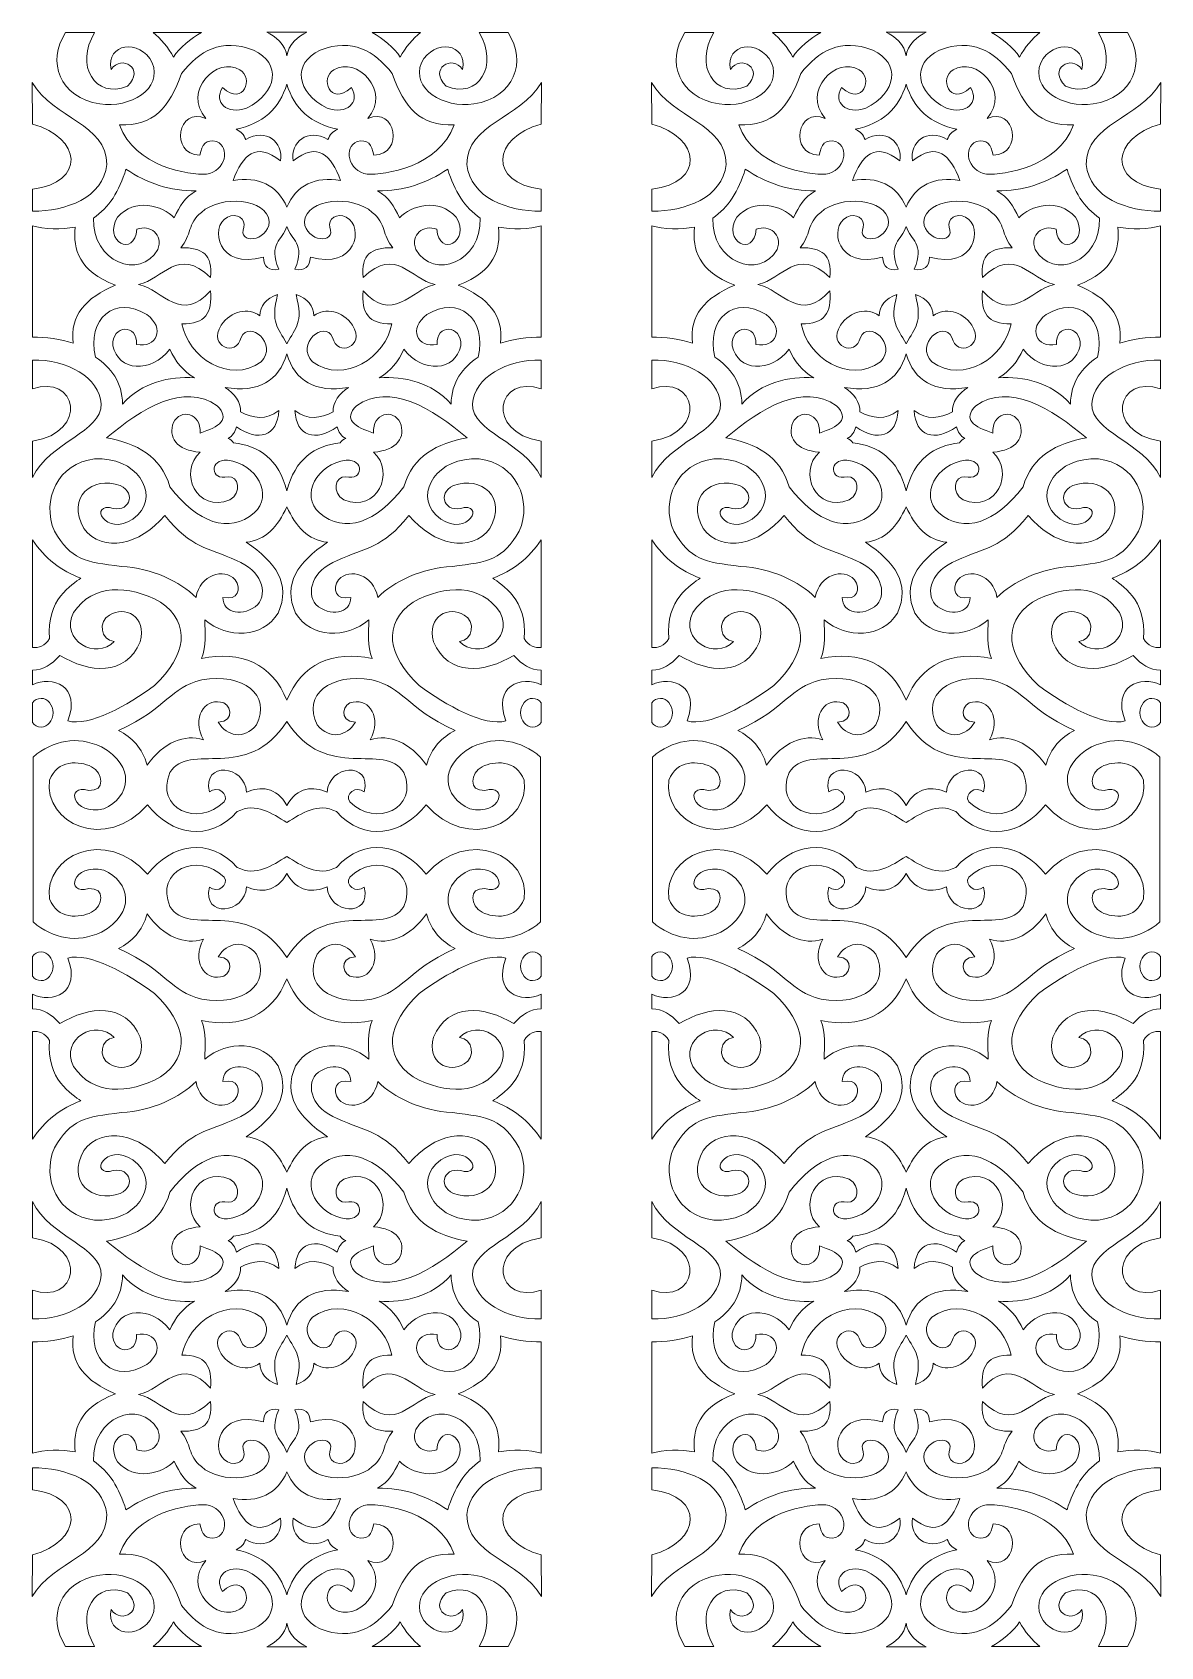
# Model space of a CAD drawing. Header units: centimetres. Extents: x -71 to 71, y -102 to 102.
import ezdxf

# ---------------------------------------------------------------- set-up
doc = ezdxf.new("R2010")
doc.units = ezdxf.units.CM
doc.header["$MEASUREMENT"] = 0
doc.layers.add('layer 1', color=7, linetype='Continuous')

msp = doc.modelspace()

# ---------------------------------------------------------------- linework, layer by layer
at = {"layer": 'layer 1', "color": 114, "lineweight": 9}
for points, knots in [([(-36.41428, 101.53208), (-37.41404, 101.16601), (-38.82102, 99.88654), (-38.94669, 98.5583), (-38.94669, 98.5583), (-39.07236, 99.88654), (-40.47934, 101.16601), (-41.4791, 101.53208), (-41.4791, 101.53208), (-41.4791, 101.53208), (-36.41428, 101.53208), (-36.41428, 101.53208)], [0, 0, 0, 0, 0.25, 0.25, 0.25, 0.25, 0.5, 0.5, 0.5, 0.5, 1, 1, 1, 1]), ([(-63.12104, 101.4872), (-63.12104, 101.4872), (-66.77691, 101.4872), (-66.77691, 101.4872), (-66.77691, 101.4872), (-69.18676, 97.87318), (-67.54406, 93.30483), (-62.47591, 92.52165), (-62.47591, 92.52165), (-58.61526, 91.95113), (-54.56019, 94.41136), (-55.87069, 97.69281), (-55.87069, 97.69281), (-57.4528, 100.76894), (-61.72873, 100.16034), (-61.04221, 96.85427), (-61.04221, 96.85427), (-59.76942, 98.79184), (-56.68723, 96.96902), (-58.99928, 94.77381), (-58.99928, 94.77381), (-63.07289, 93.04416), (-65.64137, 97.41225), (-63.12104, 101.4872)], [0, 0, 0, 0, 0.142857143, 0.142857143, 0.142857143, 0.142857143, 0.285714286, 0.285714286, 0.285714286, 0.285714286, 0.428571429, 0.428571429, 0.428571429, 0.428571429, 0.571428571, 0.571428571, 0.571428571, 0.571428571, 0.714285714, 0.714285714, 0.714285714, 0.714285714, 1, 1, 1, 1]), ([(-59.99752, 89.89156), (-58.06234, 84.54445), (-51.21754, 83.61514), (-49.06734, 83.67232), (-49.06734, 83.67232), (-46.61206, 84.07975), (-46.03855, 87.08214), (-47.77722, 87.78988), (-47.77722, 87.78988), (-49.11514, 88.10802), (-49.63478, 87.45036), (-49.89158, 86.07423), (-49.89158, 86.07423), (-53.74529, 86.18145), (-52.65199, 92.26487), (-49.13901, 90.70649), (-49.13901, 90.70649), (-52.12395, 94.16465), (-47.68319, 98.57171), (-44.85653, 96.8185), (-44.85653, 96.8185), (-43.13238, 95.89271), (-44.24893, 92.11614), (-47.06048, 94.5667), (-47.06048, 94.5667), (-48.17964, 92.70541), (-46.51474, 91.13807), (-44.01437, 91.99323), (-44.01437, 91.99323), (-40.14064, 93.93716), (-39.56204, 97.63387), (-43.15429, 99.28474), (-43.15429, 99.28474), (-47.2294, 100.84932), (-49.92733, 99.18217), (-52.18513, 96.36814), (-52.18513, 96.36814), (-53.73282, 91.98785), (-55.70235, 89.72535), (-59.99752, 89.89156)], [0, 0, 0, 0, 0.090909091, 0.090909091, 0.090909091, 0.090909091, 0.181818182, 0.181818182, 0.181818182, 0.181818182, 0.272727273, 0.272727273, 0.272727273, 0.272727273, 0.363636364, 0.363636364, 0.363636364, 0.363636364, 0.454545455, 0.454545455, 0.454545455, 0.454545455, 0.545454545, 0.545454545, 0.545454545, 0.545454545, 0.636363636, 0.636363636, 0.636363636, 0.636363636, 0.727272727, 0.727272727, 0.727272727, 0.727272727, 0.818181818, 0.818181818, 0.818181818, 0.818181818, 1, 1, 1, 1]), ([(-55.76879, 101.51509), (-54.83555, 100.75736), (-53.80526, 99.62075), (-53.20647, 98.40547), (-53.20647, 98.40547), (-52.49423, 99.61359), (-50.97363, 100.70137), (-49.67656, 101.51509), (-49.67656, 101.51509), (-49.67656, 101.51509), (-55.76879, 101.51509), (-55.76879, 101.51509)], [0, 0, 0, 0, 0.25, 0.25, 0.25, 0.25, 0.5, 0.5, 0.5, 0.5, 1, 1, 1, 1]), ([(-17.89586, 89.89156), (-19.83104, 84.54445), (-26.67584, 83.61514), (-28.82604, 83.67232), (-28.82604, 83.67232), (-31.28132, 84.07975), (-31.85483, 87.08214), (-30.11616, 87.78988), (-30.11616, 87.78988), (-28.77824, 88.10802), (-28.2586, 87.45036), (-28.0018, 86.07423), (-28.0018, 86.07423), (-24.14809, 86.18145), (-25.24139, 92.26487), (-28.75437, 90.70649), (-28.75437, 90.70649), (-25.76943, 94.16465), (-30.21019, 98.57171), (-33.03685, 96.8185), (-33.03685, 96.8185), (-34.761, 95.89271), (-33.64445, 92.11614), (-30.8329, 94.5667), (-30.8329, 94.5667), (-29.71374, 92.70541), (-31.37864, 91.13807), (-33.87901, 91.99323), (-33.87901, 91.99323), (-37.75274, 93.93716), (-38.33134, 97.63387), (-34.73909, 99.28474), (-34.73909, 99.28474), (-30.66398, 100.84932), (-27.96605, 99.18217), (-25.70825, 96.36814), (-25.70825, 96.36814), (-24.16056, 91.98785), (-22.19103, 89.72535), (-17.89586, 89.89156)], [0, 0, 0, 0, 0.090909091, 0.090909091, 0.090909091, 0.090909091, 0.181818182, 0.181818182, 0.181818182, 0.181818182, 0.272727273, 0.272727273, 0.272727273, 0.272727273, 0.363636364, 0.363636364, 0.363636364, 0.363636364, 0.454545455, 0.454545455, 0.454545455, 0.454545455, 0.545454545, 0.545454545, 0.545454545, 0.545454545, 0.636363636, 0.636363636, 0.636363636, 0.636363636, 0.727272727, 0.727272727, 0.727272727, 0.727272727, 0.818181818, 0.818181818, 0.818181818, 0.818181818, 1, 1, 1, 1]), ([(-22.12459, 101.51509), (-23.05783, 100.75736), (-24.08812, 99.62075), (-24.68691, 98.40547), (-24.68691, 98.40547), (-25.39915, 99.61359), (-26.91975, 100.70137), (-28.21682, 101.51509), (-28.21682, 101.51509), (-28.21682, 101.51509), (-22.12459, 101.51509), (-22.12459, 101.51509)], [0, 0, 0, 0, 0.25, 0.25, 0.25, 0.25, 0.5, 0.5, 0.5, 0.5, 1, 1, 1, 1]), ([(-14.77234, 101.4872), (-14.77234, 101.4872), (-11.11647, 101.4872), (-11.11647, 101.4872), (-11.11647, 101.4872), (-8.70662, 97.87318), (-10.34932, 93.30483), (-15.41747, 92.52165), (-15.41747, 92.52165), (-19.27812, 91.95113), (-23.33319, 94.41136), (-22.02269, 97.69281), (-22.02269, 97.69281), (-20.44058, 100.76894), (-16.16465, 100.16034), (-16.85117, 96.85427), (-16.85117, 96.85427), (-18.12396, 98.79184), (-21.20615, 96.96902), (-18.8941, 94.77381), (-18.8941, 94.77381), (-14.82049, 93.04416), (-12.25201, 97.41225), (-14.77234, 101.4872)], [0, 0, 0, 0, 0.142857143, 0.142857143, 0.142857143, 0.142857143, 0.285714286, 0.285714286, 0.285714286, 0.285714286, 0.428571429, 0.428571429, 0.428571429, 0.428571429, 0.571428571, 0.571428571, 0.571428571, 0.571428571, 0.714285714, 0.714285714, 0.714285714, 0.714285714, 1, 1, 1, 1]), ([(-70.96354, 95.23152), (-70.96354, 95.23152), (-70.94727, 89.99005), (-70.94727, 89.99005), (-70.94727, 89.99005), (-64.75828, 88.24568), (-64.19428, 82.64343), (-70.94503, 81.78576), (-70.94503, 81.78576), (-70.94503, 81.78576), (-70.94392, 79.01262), (-70.94392, 79.01262), (-70.94392, 79.01262), (-66.75182, 79.02764), (-62.06167, 80.66669), (-61.57434, 84.91617), (-61.57434, 84.91617), (-61.58629, 90.02023), (-68.26385, 90.64215), (-70.96354, 95.23152)], [0, 0, 0, 0, 0.166666667, 0.166666667, 0.166666667, 0.166666667, 0.333333333, 0.333333333, 0.333333333, 0.333333333, 0.5, 0.5, 0.5, 0.5, 0.666666667, 0.666666667, 0.666666667, 0.666666667, 1, 1, 1, 1]), ([(-38.94745, 95.01447), (-38.02939, 91.89663), (-35.90861, 90.04189), (-32.55306, 89.33397), (-32.55306, 89.33397), (-33.14438, 89.0851), (-33.56247, 88.66783), (-33.7715, 88.04722), (-33.7715, 88.04722), (-36.35792, 89.54235), (-38.54991, 87.72479), (-38.14358, 85.34508), (-38.14358, 85.34508), (-35.03975, 87.85043), (-33.38558, 86.06155), (-32.19469, 82.90028), (-32.19469, 82.90028), (-35.32217, 83.43242), (-37.7909, 82.34333), (-38.94692, 79.51994), (-38.94692, 79.51994), (-40.10294, 82.34333), (-42.57121, 83.43242), (-45.69869, 82.90028), (-45.69869, 82.90028), (-44.5078, 86.06155), (-42.85363, 87.85043), (-39.7498, 85.34508), (-39.7498, 85.34508), (-39.34347, 87.72479), (-41.53546, 89.54235), (-44.12188, 88.04722), (-44.12188, 88.04722), (-44.33091, 88.66783), (-44.749, 89.0851), (-45.34032, 89.33397), (-45.34032, 89.33397), (-41.98477, 90.04189), (-39.86551, 91.89663), (-38.94745, 95.01447)], [0, 0, 0, 0, 0.090909091, 0.090909091, 0.090909091, 0.090909091, 0.181818182, 0.181818182, 0.181818182, 0.181818182, 0.272727273, 0.272727273, 0.272727273, 0.272727273, 0.363636364, 0.363636364, 0.363636364, 0.363636364, 0.454545455, 0.454545455, 0.454545455, 0.454545455, 0.545454545, 0.545454545, 0.545454545, 0.545454545, 0.636363636, 0.636363636, 0.636363636, 0.636363636, 0.727272727, 0.727272727, 0.727272727, 0.727272727, 0.818181818, 0.818181818, 0.818181818, 0.818181818, 1, 1, 1, 1]), ([(-6.92984, 95.23152), (-6.92984, 95.23152), (-6.94611, 89.99005), (-6.94611, 89.99005), (-6.94611, 89.99005), (-13.1351, 88.24568), (-13.6991, 82.64343), (-6.94835, 81.78576), (-6.94835, 81.78576), (-6.94835, 81.78576), (-6.94946, 79.01262), (-6.94946, 79.01262), (-6.94946, 79.01262), (-11.14156, 79.02764), (-15.83171, 80.66669), (-16.31904, 84.91617), (-16.31904, 84.91617), (-16.30709, 90.02023), (-9.62953, 90.64215), (-6.92984, 95.23152)], [0, 0, 0, 0, 0.166666667, 0.166666667, 0.166666667, 0.166666667, 0.333333333, 0.333333333, 0.333333333, 0.333333333, 0.5, 0.5, 0.5, 0.5, 0.666666667, 0.666666667, 0.666666667, 0.666666667, 1, 1, 1, 1]), ([(-59.17843, 84.32819), (-60.00978, 81.55267), (-61.33914, 79.4509), (-63.26951, 78.16226), (-63.26951, 78.16226), (-63.48002, 72.63034), (-57.38628, 70.29185), (-55.16924, 74.21569), (-55.16924, 74.21569), (-54.49717, 76.09514), (-56.08747, 77.35792), (-57.81644, 76.77823), (-57.81644, 76.77823), (-58.08189, 73.09653), (-62.13957, 75.25932), (-60.23091, 78.28302), (-60.23091, 78.28302), (-58.1375, 80.73455), (-54.51587, 79.74911), (-53.10334, 78.19386), (-53.10334, 78.19386), (-52.41758, 79.64205), (-51.79497, 80.78554), (-50.36132, 81.58275), (-50.36132, 81.58275), (-53.65053, 81.54), (-56.55821, 82.54094), (-59.17843, 84.32819)], [0, 0, 0, 0, 0.125, 0.125, 0.125, 0.125, 0.25, 0.25, 0.25, 0.25, 0.375, 0.375, 0.375, 0.375, 0.5, 0.5, 0.5, 0.5, 0.625, 0.625, 0.625, 0.625, 0.75, 0.75, 0.75, 0.75, 1, 1, 1, 1]), ([(-18.71495, 84.32819), (-17.8836, 81.55267), (-16.55424, 79.4509), (-14.62387, 78.16226), (-14.62387, 78.16226), (-14.41336, 72.63034), (-20.5071, 70.29185), (-22.72414, 74.21569), (-22.72414, 74.21569), (-23.39621, 76.09514), (-21.80591, 77.35792), (-20.07694, 76.77823), (-20.07694, 76.77823), (-19.81149, 73.09653), (-15.75381, 75.25932), (-17.66247, 78.28302), (-17.66247, 78.28302), (-19.75588, 80.73455), (-23.37751, 79.74911), (-24.79004, 78.19386), (-24.79004, 78.19386), (-25.4758, 79.64205), (-26.09841, 80.78554), (-27.53206, 81.58275), (-27.53206, 81.58275), (-24.24285, 81.54), (-21.33517, 82.54094), (-18.71495, 84.32819)], [0, 0, 0, 0, 0.125, 0.125, 0.125, 0.125, 0.25, 0.25, 0.25, 0.25, 0.375, 0.375, 0.375, 0.375, 0.5, 0.5, 0.5, 0.5, 0.625, 0.625, 0.625, 0.625, 0.75, 0.75, 0.75, 0.75, 1, 1, 1, 1]), ([(-38.94743, 77.11175), (-38.41744, 75.31998), (-36.55536, 75.05526), (-37.92621, 71.71633), (-37.92621, 71.71633), (-36.70768, 71.48765), (-36.06253, 72.00241), (-35.99075, 73.26064), (-35.99075, 73.26064), (-30.30355, 71.5733), (-29.1269, 77.04231), (-31.47469, 78.27967), (-31.47469, 78.27967), (-32.67759, 78.91264), (-33.77583, 78.01572), (-33.55077, 77.00417), (-33.55077, 77.00417), (-32.66695, 74.84533), (-36.5463, 75.13136), (-36.74354, 77.70487), (-36.74354, 77.70487), (-36.50334, 80.68378), (-30.60329, 81.09199), (-28.19512, 78.88025), (-28.19512, 78.88025), (-26.43029, 77.45771), (-26.97693, 75.99229), (-25.60629, 74.44108), (-25.60629, 74.44108), (-28.40772, 74.45518), (-29.61163, 73.55381), (-29.35498, 70.7085), (-29.35498, 70.7085), (-25.15964, 74.65175), (-23.4162, 70.44362), (-20.292, 69.82883), (-20.292, 69.82883), (-23.35051, 69.09255), (-25.73997, 64.85271), (-29.35144, 69.01967), (-29.35144, 69.01967), (-29.55201, 66.21003), (-28.723, 64.83162), (-25.73997, 64.85271), (-25.73997, 64.85271), (-26.49801, 60.72547), (-31.7103, 57.1665), (-35.72196, 60.09107), (-35.72196, 60.09107), (-37.90787, 62.2787), (-34.2106, 65.43849), (-33.19508, 63.13681), (-33.19508, 63.13681), (-32.61108, 60.64385), (-29.01013, 61.95718), (-30.66817, 64.70251), (-30.66817, 64.70251), (-31.97648, 66.48974), (-34.07319, 66.95449), (-35.56065, 65.88225), (-35.56065, 65.88225), (-35.58466, 67.14053), (-36.32539, 68.0271), (-37.78285, 68.5419), (-37.78285, 68.5419), (-36.87035, 64.89448), (-37.79377, 64.52308), (-38.94639, 62.33529), (-38.94639, 62.33529), (-40.09901, 64.52308), (-41.02303, 64.89448), (-40.11053, 68.5419), (-40.11053, 68.5419), (-41.56799, 68.0271), (-42.30872, 67.14053), (-42.33273, 65.88225), (-42.33273, 65.88225), (-43.82019, 66.95449), (-45.9169, 66.48974), (-47.22521, 64.70251), (-47.22521, 64.70251), (-48.88325, 61.95718), (-45.2823, 60.64385), (-44.6983, 63.13681), (-44.6983, 63.13681), (-43.68278, 65.43849), (-39.98551, 62.2787), (-42.17142, 60.09107), (-42.17142, 60.09107), (-46.18308, 57.1665), (-51.39537, 60.72547), (-52.15341, 64.85271), (-52.15341, 64.85271), (-49.17038, 64.83162), (-48.34137, 66.21003), (-48.54194, 69.01967), (-48.54194, 69.01967), (-52.15341, 64.85271), (-54.54287, 69.09255), (-57.60138, 69.82883), (-57.60138, 69.82883), (-54.47718, 70.44362), (-52.73374, 74.65175), (-48.5384, 70.7085), (-48.5384, 70.7085), (-48.28175, 73.55381), (-49.48566, 74.45518), (-52.28709, 74.44108), (-52.28709, 74.44108), (-50.91645, 75.99229), (-51.46309, 77.45771), (-49.69826, 78.88025), (-49.69826, 78.88025), (-47.29009, 81.09199), (-41.39004, 80.68378), (-41.14984, 77.70487), (-41.14984, 77.70487), (-41.34708, 75.13136), (-45.22643, 74.84533), (-44.34261, 77.00417), (-44.34261, 77.00417), (-44.11755, 78.01572), (-45.21579, 78.91264), (-46.41869, 78.27967), (-46.41869, 78.27967), (-48.76648, 77.04231), (-47.58983, 71.5733), (-41.90263, 73.26064), (-41.90263, 73.26064), (-41.83085, 72.00241), (-41.1857, 71.48765), (-39.96717, 71.71633), (-39.96717, 71.71633), (-41.33802, 75.05526), (-39.47742, 75.31998), (-38.94743, 77.11175)], [0, 0, 0, 0, 0.028571429, 0.028571429, 0.028571429, 0.028571429, 0.057142857, 0.057142857, 0.057142857, 0.057142857, 0.085714286, 0.085714286, 0.085714286, 0.085714286, 0.114285714, 0.114285714, 0.114285714, 0.114285714, 0.142857143, 0.142857143, 0.142857143, 0.142857143, 0.171428571, 0.171428571, 0.171428571, 0.171428571, 0.2, 0.2, 0.2, 0.2, 0.228571429, 0.228571429, 0.228571429, 0.228571429, 0.257142857, 0.257142857, 0.257142857, 0.257142857, 0.285714286, 0.285714286, 0.285714286, 0.285714286, 0.314285714, 0.314285714, 0.314285714, 0.314285714, 0.342857143, 0.342857143, 0.342857143, 0.342857143, 0.371428571, 0.371428571, 0.371428571, 0.371428571, 0.4, 0.4, 0.4, 0.4, 0.428571429, 0.428571429, 0.428571429, 0.428571429, 0.457142857, 0.457142857, 0.457142857, 0.457142857, 0.485714286, 0.485714286, 0.485714286, 0.485714286, 0.514285714, 0.514285714, 0.514285714, 0.514285714, 0.542857143, 0.542857143, 0.542857143, 0.542857143, 0.571428571, 0.571428571, 0.571428571, 0.571428571, 0.6, 0.6, 0.6, 0.6, 0.628571429, 0.628571429, 0.628571429, 0.628571429, 0.657142857, 0.657142857, 0.657142857, 0.657142857, 0.685714286, 0.685714286, 0.685714286, 0.685714286, 0.714285714, 0.714285714, 0.714285714, 0.714285714, 0.742857143, 0.742857143, 0.742857143, 0.742857143, 0.771428571, 0.771428571, 0.771428571, 0.771428571, 0.8, 0.8, 0.8, 0.8, 0.828571429, 0.828571429, 0.828571429, 0.828571429, 0.857142857, 0.857142857, 0.857142857, 0.857142857, 0.885714286, 0.885714286, 0.885714286, 0.885714286, 0.914285714, 0.914285714, 0.914285714, 0.914285714, 0.942857143, 0.942857143, 0.942857143, 0.942857143, 1, 1, 1, 1]), ([(-65.58804, 77.02418), (-67.23172, 76.71256), (-69.52603, 76.73483), (-70.95458, 77.19574), (-70.95458, 77.19574), (-70.95458, 77.19574), (-70.94563, 63.1703), (-70.94563, 63.1703), (-70.94563, 63.1703), (-69.34491, 63.2275), (-67.29624, 62.89867), (-65.8389, 62.44114), (-65.8389, 62.44114), (-66.20771, 65.90464), (-64.29943, 68.12783), (-60.49924, 69.73266), (-60.49924, 69.73266), (-65.17231, 71.53446), (-65.79998, 74.19067), (-65.58804, 77.02418)], [0, 0, 0, 0, 0.166666667, 0.166666667, 0.166666667, 0.166666667, 0.333333333, 0.333333333, 0.333333333, 0.333333333, 0.5, 0.5, 0.5, 0.5, 0.666666667, 0.666666667, 0.666666667, 0.666666667, 1, 1, 1, 1]), ([(-12.30534, 77.02418), (-10.66166, 76.71256), (-8.36735, 76.73483), (-6.9388, 77.19574), (-6.9388, 77.19574), (-6.9388, 77.19574), (-6.94775, 63.1703), (-6.94775, 63.1703), (-6.94775, 63.1703), (-8.54847, 63.2275), (-10.59714, 62.89867), (-12.05448, 62.44114), (-12.05448, 62.44114), (-11.68567, 65.90464), (-13.59395, 68.12783), (-17.39414, 69.73266), (-17.39414, 69.73266), (-12.72107, 71.53446), (-12.0934, 74.19067), (-12.30534, 77.02418)], [0, 0, 0, 0, 0.166666667, 0.166666667, 0.166666667, 0.166666667, 0.333333333, 0.333333333, 0.333333333, 0.333333333, 0.5, 0.5, 0.5, 0.5, 0.666666667, 0.666666667, 0.666666667, 0.666666667, 1, 1, 1, 1]), ([(-50.57637, 58.0749), (-52.00998, 58.91145), (-52.98967, 60.15546), (-53.65877, 61.6783), (-53.65877, 61.6783), (-55.99747, 58.59366), (-60.18473, 58.88678), (-60.82716, 62.10727), (-60.82716, 62.10727), (-60.98729, 64.79979), (-57.63993, 64.88127), (-57.85385, 62.25522), (-57.85385, 62.25522), (-55.31626, 61.77748), (-54.18059, 64.27109), (-56.56373, 66.02965), (-56.56373, 66.02965), (-60.51477, 68.51739), (-64.18802, 65.47923), (-63.01433, 60.66825), (-63.01433, 60.66825), (-61.04093, 59.35071), (-59.66493, 57.56841), (-59.60332, 54.76361), (-59.60332, 54.76361), (-57.19162, 57.54015), (-53.68091, 58.25789), (-50.57637, 58.0749)], [0, 0, 0, 0, 0.125, 0.125, 0.125, 0.125, 0.25, 0.25, 0.25, 0.25, 0.375, 0.375, 0.375, 0.375, 0.5, 0.5, 0.5, 0.5, 0.625, 0.625, 0.625, 0.625, 0.75, 0.75, 0.75, 0.75, 1, 1, 1, 1]), ([(-27.31701, 58.0749), (-25.8834, 58.91145), (-24.90371, 60.15546), (-24.23461, 61.6783), (-24.23461, 61.6783), (-21.89591, 58.59366), (-17.70865, 58.88678), (-17.06622, 62.10727), (-17.06622, 62.10727), (-16.90609, 64.79979), (-20.25345, 64.88127), (-20.03953, 62.25522), (-20.03953, 62.25522), (-22.57712, 61.77748), (-23.71279, 64.27109), (-21.32965, 66.02965), (-21.32965, 66.02965), (-17.37861, 68.51739), (-13.70536, 65.47923), (-14.87905, 60.66825), (-14.87905, 60.66825), (-16.85245, 59.35071), (-18.22845, 57.56841), (-18.29006, 54.76361), (-18.29006, 54.76361), (-20.70176, 57.54015), (-24.21247, 58.25789), (-27.31701, 58.0749)], [0, 0, 0, 0, 0.125, 0.125, 0.125, 0.125, 0.25, 0.25, 0.25, 0.25, 0.375, 0.375, 0.375, 0.375, 0.5, 0.5, 0.5, 0.5, 0.625, 0.625, 0.625, 0.625, 0.75, 0.75, 0.75, 0.75, 1, 1, 1, 1]), ([(-38.94637, 61.08272), (-37.94191, 57.71061), (-35.37994, 56.13076), (-31.18794, 56.87377), (-31.18794, 56.87377), (-32.37675, 56.04444), (-33.17725, 55.07211), (-33.1234, 53.78515), (-33.1234, 53.78515), (-34.72434, 53.00493), (-36.32529, 52.67566), (-37.92621, 53.95674), (-37.92621, 53.95674), (-37.8065, 50.69691), (-35.32157, 49.96765), (-32.62161, 51.89765), (-32.62161, 51.89765), (-32.43048, 51.27384), (-32.11986, 50.74836), (-31.54635, 50.43914), (-31.54635, 50.43914), (-31.84076, 50.3235), (-32.07693, 50.14974), (-32.22796, 49.89109), (-32.22796, 49.89109), (-35.44252, 49.54791), (-37.93114, 47.82162), (-38.94653, 43.84513), (-38.94653, 43.84513), (-39.96192, 47.82162), (-42.45086, 49.54791), (-45.66542, 49.89109), (-45.66542, 49.89109), (-45.81645, 50.14974), (-46.05262, 50.3235), (-46.34703, 50.43914), (-46.34703, 50.43914), (-45.77352, 50.74836), (-45.4629, 51.27384), (-45.27177, 51.89765), (-45.27177, 51.89765), (-42.57181, 49.96765), (-40.08688, 50.69691), (-39.96717, 53.95674), (-39.96717, 53.95674), (-41.56809, 52.67566), (-43.16904, 53.00493), (-44.76998, 53.78515), (-44.76998, 53.78515), (-44.71613, 55.07211), (-45.51663, 56.04444), (-46.70544, 56.87377), (-46.70544, 56.87377), (-42.51344, 56.13076), (-39.95083, 57.71061), (-38.94637, 61.08272)], [0, 0, 0, 0, 0.066666667, 0.066666667, 0.066666667, 0.066666667, 0.133333333, 0.133333333, 0.133333333, 0.133333333, 0.2, 0.2, 0.2, 0.2, 0.266666667, 0.266666667, 0.266666667, 0.266666667, 0.333333333, 0.333333333, 0.333333333, 0.333333333, 0.4, 0.4, 0.4, 0.4, 0.466666667, 0.466666667, 0.466666667, 0.466666667, 0.533333333, 0.533333333, 0.533333333, 0.533333333, 0.6, 0.6, 0.6, 0.6, 0.666666667, 0.666666667, 0.666666667, 0.666666667, 0.733333333, 0.733333333, 0.733333333, 0.733333333, 0.8, 0.8, 0.8, 0.8, 0.866666667, 0.866666667, 0.866666667, 0.866666667, 1, 1, 1, 1]), ([(-70.94349, 60.30557), (-70.94349, 60.30557), (-70.94637, 56.67097), (-70.94637, 56.67097), (-70.94637, 56.67097), (-65.48688, 58.62405), (-63.65914, 51.27863), (-70.9464, 50.08618), (-70.9464, 50.08618), (-70.9464, 50.08618), (-70.94347, 45.54886), (-70.94347, 45.54886), (-70.94347, 45.54886), (-68.6964, 50.08339), (-62.23071, 51.24813), (-62.29, 54.78709), (-62.29, 54.78709), (-62.48279, 58.10558), (-66.64099, 60.41907), (-70.94349, 60.30557)], [0, 0, 0, 0, 0.166666667, 0.166666667, 0.166666667, 0.166666667, 0.333333333, 0.333333333, 0.333333333, 0.333333333, 0.5, 0.5, 0.5, 0.5, 0.666666667, 0.666666667, 0.666666667, 0.666666667, 1, 1, 1, 1]), ([(-6.94989, 60.30557), (-6.94989, 60.30557), (-6.94701, 56.67097), (-6.94701, 56.67097), (-6.94701, 56.67097), (-12.4065, 58.62405), (-14.23424, 51.27863), (-6.94698, 50.08618), (-6.94698, 50.08618), (-6.94698, 50.08618), (-6.94991, 45.54886), (-6.94991, 45.54886), (-6.94991, 45.54886), (-9.19698, 50.08339), (-15.66267, 51.24813), (-15.60338, 54.78709), (-15.60338, 54.78709), (-15.41059, 58.10558), (-11.25239, 60.41907), (-6.94989, 60.30557)], [0, 0, 0, 0, 0.166666667, 0.166666667, 0.166666667, 0.166666667, 0.333333333, 0.333333333, 0.333333333, 0.333333333, 0.5, 0.5, 0.5, 0.5, 0.666666667, 0.666666667, 0.666666667, 0.666666667, 1, 1, 1, 1]), ([(-49.85953, 51.1255), (-47.47124, 51.89725), (-45.98298, 52.86939), (-47.70902, 54.55731), (-47.70902, 54.55731), (-51.87876, 57.50317), (-57.23077, 54.22615), (-61.61568, 50.52494), (-61.61568, 50.52494), (-57.82344, 49.80658), (-54.79269, 48.28348), (-53.65877, 44.34769), (-53.65877, 44.34769), (-50.19406, 39.82915), (-46.22755, 38.39924), (-43.04957, 41.08748), (-43.04957, 41.08748), (-40.59842, 43.2754), (-42.71019, 47.29339), (-46.41871, 47.6937), (-46.41871, 47.6937), (-48.67044, 47.9295), (-48.64655, 45.0128), (-46.34703, 45.63462), (-46.34703, 45.63462), (-45.07482, 45.7846), (-44.51934, 43.6113), (-46.13197, 42.71759), (-46.13197, 42.71759), (-50.29756, 41.04416), (-52.63191, 46.17736), (-49.85953, 48.72324), (-49.85953, 48.72324), (-52.82816, 48.937), (-53.93924, 50.64031), (-53.1928, 52.45532), (-53.1928, 52.45532), (-52.34748, 54.20311), (-49.69541, 53.68834), (-49.85953, 51.1255)], [0, 0, 0, 0, 0.090909091, 0.090909091, 0.090909091, 0.090909091, 0.181818182, 0.181818182, 0.181818182, 0.181818182, 0.272727273, 0.272727273, 0.272727273, 0.272727273, 0.363636364, 0.363636364, 0.363636364, 0.363636364, 0.454545455, 0.454545455, 0.454545455, 0.454545455, 0.545454545, 0.545454545, 0.545454545, 0.545454545, 0.636363636, 0.636363636, 0.636363636, 0.636363636, 0.727272727, 0.727272727, 0.727272727, 0.727272727, 0.818181818, 0.818181818, 0.818181818, 0.818181818, 1, 1, 1, 1]), ([(-28.03385, 51.1255), (-30.42214, 51.89725), (-31.9104, 52.86939), (-30.18436, 54.55731), (-30.18436, 54.55731), (-26.01462, 57.50317), (-20.66261, 54.22615), (-16.2777, 50.52494), (-16.2777, 50.52494), (-20.06994, 49.80658), (-23.10069, 48.28348), (-24.23461, 44.34769), (-24.23461, 44.34769), (-27.69932, 39.82915), (-31.66583, 38.39924), (-34.84381, 41.08748), (-34.84381, 41.08748), (-37.29496, 43.2754), (-35.18319, 47.29339), (-31.47467, 47.6937), (-31.47467, 47.6937), (-29.22294, 47.9295), (-29.24683, 45.0128), (-31.54635, 45.63462), (-31.54635, 45.63462), (-32.81856, 45.7846), (-33.37404, 43.6113), (-31.76141, 42.71759), (-31.76141, 42.71759), (-27.59582, 41.04416), (-25.26147, 46.17736), (-28.03385, 48.72324), (-28.03385, 48.72324), (-25.06522, 48.937), (-23.95414, 50.64031), (-24.70058, 52.45532), (-24.70058, 52.45532), (-25.5459, 54.20311), (-28.19797, 53.68834), (-28.03385, 51.1255)], [0, 0, 0, 0, 0.090909091, 0.090909091, 0.090909091, 0.090909091, 0.181818182, 0.181818182, 0.181818182, 0.181818182, 0.272727273, 0.272727273, 0.272727273, 0.272727273, 0.363636364, 0.363636364, 0.363636364, 0.363636364, 0.454545455, 0.454545455, 0.454545455, 0.454545455, 0.545454545, 0.545454545, 0.545454545, 0.545454545, 0.636363636, 0.636363636, 0.636363636, 0.636363636, 0.727272727, 0.727272727, 0.727272727, 0.727272727, 0.818181818, 0.818181818, 0.818181818, 0.818181818, 1, 1, 1, 1]), ([(-54.30393, 40.7443), (-57.43582, 37.02921), (-62.05593, 35.96658), (-64.48303, 39.11419), (-64.48303, 39.11419), (-66.68681, 43.10337), (-63.44932, 45.76288), (-59.89527, 44.51928), (-59.89527, 44.51928), (-57.7914, 43.53441), (-58.78592, 40.89289), (-61.25726, 41.77384), (-61.25726, 41.77384), (-63.96929, 41.95932), (-61.18, 37.58429), (-57.67307, 40.8301), (-57.67307, 40.8301), (-54.98249, 43.62365), (-57.90333, 48.18827), (-63.12072, 47.86509), (-63.12072, 47.86509), (-67.727, 47.38632), (-69.87732, 42.69647), (-68.17476, 38.77096), (-68.17476, 38.77096), (-66.09173, 35.23889), (-64.39529, 34.88131), (-59.76591, 34.3521), (-59.76591, 34.3521), (-55.88007, 34.1233), (-52.38232, 32.43601), (-50.37028, 30.44892), (-50.37028, 30.44892), (-49.87729, 33.32992), (-46.82793, 34.18787), (-45.45091, 32.67958), (-45.45091, 32.67958), (-44.59093, 31.50711), (-45.06887, 30.03441), (-46.99218, 30.44889), (-46.99218, 30.44889), (-46.99795, 28.4365), (-44.38166, 27.95749), (-42.58359, 29.54798), (-42.58359, 29.54798), (-41.33691, 31.07806), (-42.15832, 33.89489), (-45.27177, 35.08183), (-45.27177, 35.08183), (-48.96375, 36.83484), (-50.86317, 36.49779), (-54.30393, 40.7443)], [0, 0, 0, 0, 0.071428571, 0.071428571, 0.071428571, 0.071428571, 0.142857143, 0.142857143, 0.142857143, 0.142857143, 0.214285714, 0.214285714, 0.214285714, 0.214285714, 0.285714286, 0.285714286, 0.285714286, 0.285714286, 0.357142857, 0.357142857, 0.357142857, 0.357142857, 0.428571429, 0.428571429, 0.428571429, 0.428571429, 0.5, 0.5, 0.5, 0.5, 0.571428571, 0.571428571, 0.571428571, 0.571428571, 0.642857143, 0.642857143, 0.642857143, 0.642857143, 0.714285714, 0.714285714, 0.714285714, 0.714285714, 0.785714286, 0.785714286, 0.785714286, 0.785714286, 0.857142857, 0.857142857, 0.857142857, 0.857142857, 1, 1, 1, 1]), ([(-23.58945, 40.7443), (-20.45756, 37.02921), (-15.83745, 35.96658), (-13.41035, 39.11419), (-13.41035, 39.11419), (-11.20657, 43.10337), (-14.44406, 45.76288), (-17.99811, 44.51928), (-17.99811, 44.51928), (-20.10198, 43.53441), (-19.10746, 40.89289), (-16.63612, 41.77384), (-16.63612, 41.77384), (-13.92409, 41.95932), (-16.71338, 37.58429), (-20.22031, 40.8301), (-20.22031, 40.8301), (-22.91089, 43.62365), (-19.99005, 48.18827), (-14.77266, 47.86509), (-14.77266, 47.86509), (-10.16638, 47.38632), (-8.01606, 42.69647), (-9.71862, 38.77096), (-9.71862, 38.77096), (-11.80165, 35.23889), (-13.49809, 34.88131), (-18.12747, 34.3521), (-18.12747, 34.3521), (-22.01331, 34.1233), (-25.51106, 32.43601), (-27.5231, 30.44892), (-27.5231, 30.44892), (-28.01609, 33.32992), (-31.06545, 34.18787), (-32.44247, 32.67958), (-32.44247, 32.67958), (-33.30245, 31.50711), (-32.82451, 30.03441), (-30.9012, 30.44889), (-30.9012, 30.44889), (-30.89543, 28.4365), (-33.51172, 27.95749), (-35.30979, 29.54798), (-35.30979, 29.54798), (-36.55647, 31.07806), (-35.73506, 33.89489), (-32.62161, 35.08183), (-32.62161, 35.08183), (-28.92963, 36.83484), (-27.03021, 36.49779), (-23.58945, 40.7443)], [0, 0, 0, 0, 0.071428571, 0.071428571, 0.071428571, 0.071428571, 0.142857143, 0.142857143, 0.142857143, 0.142857143, 0.214285714, 0.214285714, 0.214285714, 0.214285714, 0.285714286, 0.285714286, 0.285714286, 0.285714286, 0.357142857, 0.357142857, 0.357142857, 0.357142857, 0.428571429, 0.428571429, 0.428571429, 0.428571429, 0.5, 0.5, 0.5, 0.5, 0.571428571, 0.571428571, 0.571428571, 0.571428571, 0.642857143, 0.642857143, 0.642857143, 0.642857143, 0.714285714, 0.714285714, 0.714285714, 0.714285714, 0.785714286, 0.785714286, 0.785714286, 0.785714286, 0.857142857, 0.857142857, 0.857142857, 0.857142857, 1, 1, 1, 1]), ([(-38.94638, 41.84447), (-37.79964, 39.35904), (-36.29977, 37.62712), (-33.84024, 37.3983), (-33.84024, 37.3983), (-37.59736, 34.8101), (-39.473, 32.2219), (-37.85453, 28.4756), (-37.85453, 28.4756), (-35.85024, 25.26584), (-31.49565, 25.22291), (-28.6432, 27.61766), (-28.6432, 27.61766), (-28.64354, 25.95896), (-28.88374, 24.41349), (-28.2082, 22.75477), (-28.2082, 22.75477), (-33.11617, 23.83887), (-37.14974, 22.08987), (-38.94685, 17.50922), (-38.94685, 17.50922), (-40.74396, 22.08987), (-44.77721, 23.83887), (-49.68518, 22.75477), (-49.68518, 22.75477), (-49.00964, 24.41349), (-49.24984, 25.95896), (-49.25018, 27.61766), (-49.25018, 27.61766), (-46.39773, 25.22291), (-42.04314, 25.26584), (-40.03885, 28.4756), (-40.03885, 28.4756), (-38.42038, 32.2219), (-40.29602, 34.8101), (-44.05314, 37.3983), (-44.05314, 37.3983), (-41.59361, 37.62712), (-40.09312, 39.35904), (-38.94638, 41.84447)], [0, 0, 0, 0, 0.090909091, 0.090909091, 0.090909091, 0.090909091, 0.181818182, 0.181818182, 0.181818182, 0.181818182, 0.272727273, 0.272727273, 0.272727273, 0.272727273, 0.363636364, 0.363636364, 0.363636364, 0.363636364, 0.454545455, 0.454545455, 0.454545455, 0.454545455, 0.545454545, 0.545454545, 0.545454545, 0.545454545, 0.636363636, 0.636363636, 0.636363636, 0.636363636, 0.727272727, 0.727272727, 0.727272727, 0.727272727, 0.818181818, 0.818181818, 0.818181818, 0.818181818, 1, 1, 1, 1]), ([(-70.94352, 37.68785), (-70.94352, 37.68785), (-70.94459, 24.15467), (-70.94459, 24.15467), (-70.94459, 24.15467), (-70.11987, 24.09313), (-69.41744, 24.27483), (-68.78406, 25.30119), (-68.78406, 25.30119), (-69.26169, 30.13397), (-65.94063, 32.13593), (-64.84145, 32.85115), (-64.84145, 32.85115), (-67.32641, 33.7664), (-69.4142, 35.40008), (-70.94352, 37.68785)], [0, 0, 0, 0, 0.2, 0.2, 0.2, 0.2, 0.4, 0.4, 0.4, 0.4, 0.6, 0.6, 0.6, 0.6, 1, 1, 1, 1]), ([(-6.94986, 37.68785), (-6.94986, 37.68785), (-6.94879, 24.15467), (-6.94879, 24.15467), (-6.94879, 24.15467), (-7.77351, 24.09313), (-8.47594, 24.27483), (-9.10932, 25.30119), (-9.10932, 25.30119), (-8.63169, 30.13397), (-11.95275, 32.13593), (-13.05193, 32.85115), (-13.05193, 32.85115), (-10.56697, 33.7664), (-8.47918, 35.40008), (-6.94986, 37.68785)], [0, 0, 0, 0, 0.2, 0.2, 0.2, 0.2, 0.4, 0.4, 0.4, 0.4, 0.6, 0.6, 0.6, 0.6, 1, 1, 1, 1]), ([(-60.64798, 24.91518), (-62.93616, 22.47682), (-67.51146, 25.05064), (-65.77334, 28.5614), (-65.77334, 28.5614), (-63.34757, 32.17178), (-58.89274, 32.06613), (-54.84154, 29.86982), (-54.84154, 29.86982), (-50.93516, 27.13319), (-51.58021, 23.13309), (-55.59424, 19.38133), (-55.59424, 19.38133), (-58.88997, 16.89582), (-63.89035, 14.12388), (-66.49018, 14.91999), (-66.49018, 14.91999), (-64.80437, 19.34717), (-68.4228, 20.64206), (-70.9483, 19.4572), (-70.9483, 19.4572), (-70.9483, 19.4572), (-70.93704, 21.29763), (-70.93704, 21.29763), (-70.93704, 21.29763), (-69.52125, 21.35492), (-68.62281, 21.95527), (-67.49375, 23.15631), (-67.49375, 23.15631), (-63.80187, 20.92796), (-59.27395, 20.50567), (-57.38633, 24.87221), (-57.38633, 24.87221), (-56.53204, 28.07547), (-59.37107, 29.46707), (-61.24699, 28.2158), (-61.24699, 28.2158), (-62.69754, 27.47232), (-62.39293, 25.0224), (-60.64798, 24.91518)], [0, 0, 0, 0, 0.090909091, 0.090909091, 0.090909091, 0.090909091, 0.181818182, 0.181818182, 0.181818182, 0.181818182, 0.272727273, 0.272727273, 0.272727273, 0.272727273, 0.363636364, 0.363636364, 0.363636364, 0.363636364, 0.454545455, 0.454545455, 0.454545455, 0.454545455, 0.545454545, 0.545454545, 0.545454545, 0.545454545, 0.636363636, 0.636363636, 0.636363636, 0.636363636, 0.727272727, 0.727272727, 0.727272727, 0.727272727, 0.818181818, 0.818181818, 0.818181818, 0.818181818, 1, 1, 1, 1]), ([(-17.2454, 24.91518), (-14.95722, 22.47682), (-10.38192, 25.05064), (-12.12004, 28.5614), (-12.12004, 28.5614), (-14.54581, 32.17178), (-19.00064, 32.06613), (-23.05184, 29.86982), (-23.05184, 29.86982), (-26.95822, 27.13319), (-26.31317, 23.13309), (-22.29914, 19.38133), (-22.29914, 19.38133), (-19.00341, 16.89582), (-14.00303, 14.12388), (-11.4032, 14.91999), (-11.4032, 14.91999), (-13.08901, 19.34717), (-9.47058, 20.64206), (-6.94508, 19.4572), (-6.94508, 19.4572), (-6.94508, 19.4572), (-6.95634, 21.29763), (-6.95634, 21.29763), (-6.95634, 21.29763), (-8.37213, 21.35492), (-9.27057, 21.95527), (-10.39963, 23.15631), (-10.39963, 23.15631), (-14.09151, 20.92796), (-18.61943, 20.50567), (-20.50705, 24.87221), (-20.50705, 24.87221), (-21.36134, 28.07547), (-18.52231, 29.46707), (-16.64639, 28.2158), (-16.64639, 28.2158), (-15.19584, 27.47232), (-15.50045, 25.0224), (-17.2454, 24.91518)], [0, 0, 0, 0, 0.090909091, 0.090909091, 0.090909091, 0.090909091, 0.181818182, 0.181818182, 0.181818182, 0.181818182, 0.272727273, 0.272727273, 0.272727273, 0.272727273, 0.363636364, 0.363636364, 0.363636364, 0.363636364, 0.454545455, 0.454545455, 0.454545455, 0.454545455, 0.545454545, 0.545454545, 0.545454545, 0.545454545, 0.636363636, 0.636363636, 0.636363636, 0.636363636, 0.727272727, 0.727272727, 0.727272727, 0.727272727, 0.818181818, 0.818181818, 0.818181818, 0.818181818, 1, 1, 1, 1]), ([(-60.11032, 13.71886), (-58.43466, 12.83594), (-57.10253, 11.5419), (-56.52613, 9.34331), (-56.52613, 9.34331), (-54.42735, 12.25954), (-51.82209, 13.31741), (-49.42943, 12.51772), (-49.42943, 12.51772), (-50.9387, 15.37835), (-49.30638, 17.64883), (-47.30688, 17.2887), (-47.30688, 17.2887), (-46.06345, 17.25217), (-45.29987, 14.86964), (-47.56565, 14.7484), (-47.56565, 14.7484), (-46.47538, 12.97193), (-44.3787, 12.48581), (-42.7628, 14.42666), (-42.7628, 14.42666), (-40.8877, 18.18708), (-44.40005, 20.99672), (-49.64448, 20.06769), (-49.64448, 20.06769), (-53.77815, 19.06658), (-53.71893, 16.69296), (-60.11032, 13.71886)], [0, 0, 0, 0, 0.125, 0.125, 0.125, 0.125, 0.25, 0.25, 0.25, 0.25, 0.375, 0.375, 0.375, 0.375, 0.5, 0.5, 0.5, 0.5, 0.625, 0.625, 0.625, 0.625, 0.75, 0.75, 0.75, 0.75, 1, 1, 1, 1]), ([(-17.78306, 13.71886), (-19.45872, 12.83594), (-20.79085, 11.5419), (-21.36725, 9.34331), (-21.36725, 9.34331), (-23.46603, 12.25954), (-26.07129, 13.31741), (-28.46395, 12.51772), (-28.46395, 12.51772), (-26.95468, 15.37835), (-28.587, 17.64883), (-30.5865, 17.2887), (-30.5865, 17.2887), (-31.82993, 17.25217), (-32.59351, 14.86964), (-30.32773, 14.7484), (-30.32773, 14.7484), (-31.418, 12.97193), (-33.51468, 12.48581), (-35.13058, 14.42666), (-35.13058, 14.42666), (-37.00568, 18.18708), (-33.49333, 20.99672), (-28.2489, 20.06769), (-28.2489, 20.06769), (-24.11523, 19.06658), (-24.17445, 16.69296), (-17.78306, 13.71886)], [0, 0, 0, 0, 0.125, 0.125, 0.125, 0.125, 0.25, 0.25, 0.25, 0.25, 0.375, 0.375, 0.375, 0.375, 0.5, 0.5, 0.5, 0.5, 0.625, 0.625, 0.625, 0.625, 0.75, 0.75, 0.75, 0.75, 1, 1, 1, 1]), ([(-70.95463, 14.70783), (-70.67998, 14.36127), (-70.29156, 14.14511), (-69.86106, 14.14511), (-69.86106, 14.14511), (-69.02887, 14.14511), (-68.35399, 14.95284), (-68.35399, 15.94886), (-68.35399, 15.94886), (-68.35399, 16.94488), (-69.02887, 17.75261), (-69.86106, 17.75261), (-69.86106, 17.75261), (-70.29155, 17.75261), (-70.67997, 17.53645), (-70.95463, 17.18989), (-70.95463, 17.18989), (-70.95463, 17.18989), (-70.95463, 14.70783), (-70.95463, 14.70783)], [0, 0, 0, 0, 0.166666667, 0.166666667, 0.166666667, 0.166666667, 0.333333333, 0.333333333, 0.333333333, 0.333333333, 0.5, 0.5, 0.5, 0.5, 0.666666667, 0.666666667, 0.666666667, 0.666666667, 1, 1, 1, 1]), ([(-6.93875, 14.70783), (-7.2134, 14.36127), (-7.60182, 14.14511), (-8.03232, 14.14511), (-8.03232, 14.14511), (-8.86451, 14.14511), (-9.53939, 14.95284), (-9.53939, 15.94886), (-9.53939, 15.94886), (-9.53939, 16.94488), (-8.86451, 17.75261), (-8.03232, 17.75261), (-8.03232, 17.75261), (-7.60183, 17.75261), (-7.21341, 17.53645), (-6.93875, 17.18989), (-6.93875, 17.18989), (-6.93875, 17.18989), (-6.93875, 14.70783), (-6.93875, 14.70783)], [0, 0, 0, 0, 0.166666667, 0.166666667, 0.166666667, 0.166666667, 0.333333333, 0.333333333, 0.333333333, 0.333333333, 0.5, 0.5, 0.5, 0.5, 0.666666667, 0.666666667, 0.666666667, 0.666666667, 1, 1, 1, 1]), ([(-38.94701, 14.85678), (-33.95305, 7.02167), (-26.62129, 12.42676), (-24.23459, 8.42107), (-24.23459, 8.42107), (-22.31769, 3.91731), (-27.78191, 1.46662), (-31.04341, 4.72617), (-31.04341, 4.72617), (-31.75708, 5.74141), (-30.20982, 6.83745), (-29.2033, 5.98688), (-29.2033, 5.98688), (-28.29476, 9.92441), (-33.72238, 9.33909), (-33.85904, 5.97075), (-33.85904, 5.97075), (-35.61906, 6.69905), (-37.6295, 6.6824), (-38.94691, 4.25667), (-38.94691, 4.25667), (-40.26432, 6.6824), (-42.27432, 6.69905), (-44.03434, 5.97075), (-44.03434, 5.97075), (-44.171, 9.33909), (-49.59862, 9.92441), (-48.69008, 5.98688), (-48.69008, 5.98688), (-47.68356, 6.83745), (-46.1363, 5.74141), (-46.84997, 4.72617), (-46.84997, 4.72617), (-50.11147, 1.46662), (-55.57569, 3.91731), (-53.65879, 8.42107), (-53.65879, 8.42107), (-51.27209, 12.42676), (-43.94097, 7.02167), (-38.94701, 14.85678)], [0, 0, 0, 0, 0.090909091, 0.090909091, 0.090909091, 0.090909091, 0.181818182, 0.181818182, 0.181818182, 0.181818182, 0.272727273, 0.272727273, 0.272727273, 0.272727273, 0.363636364, 0.363636364, 0.363636364, 0.363636364, 0.454545455, 0.454545455, 0.454545455, 0.454545455, 0.545454545, 0.545454545, 0.545454545, 0.545454545, 0.636363636, 0.636363636, 0.636363636, 0.636363636, 0.727272727, 0.727272727, 0.727272727, 0.727272727, 0.818181818, 0.818181818, 0.818181818, 0.818181818, 1, 1, 1, 1]), ([(-7.03049, 10.37285), (-9.62009, 12.51924), (-12.46953, 13.05903), (-15.63255, 11.65978), (-15.63255, 11.65978), (-19.9688, 9.21461), (-19.3118, 5.36829), (-15.91928, 3.85242), (-15.91928, 3.85242), (-11.94834, 2.9565), (-11.01422, 7.00051), (-14.03348, 6.17565), (-14.03348, 6.17565), (-16.20345, 6.03886), (-15.84791, 8.37959), (-14.36168, 9.15577), (-14.36168, 9.15577), (-12.93915, 9.89868), (-10.02163, 10.09022), (-9.10932, 7.45582), (-9.10932, 7.45582), (-8.31368, 2.05873), (-16.15348, -1.66061), (-21.43894, 4.3672), (-21.43894, 4.3672), (-24.39479, 0.575), (-29.19269, -0.43281), (-32.6933, 3.50924), (-32.6933, 3.50924), (-35.11767, 4.72403), (-37.06039, 3.28143), (-38.94743, 2.13782), (-38.94743, 2.13782), (-40.83447, 3.28143), (-42.77571, 4.72403), (-45.20008, 3.50924), (-45.20008, 3.50924), (-48.70069, -0.43281), (-53.49859, 0.575), (-56.45444, 4.3672), (-56.45444, 4.3672), (-61.7399, -1.66061), (-69.5797, 2.05873), (-68.78406, 7.45582), (-68.78406, 7.45582), (-67.87175, 10.09022), (-64.95423, 9.89868), (-63.5317, 9.15577), (-63.5317, 9.15577), (-62.04547, 8.37959), (-61.68993, 6.03886), (-63.8599, 6.17565), (-63.8599, 6.17565), (-66.87916, 7.00051), (-65.94504, 2.9565), (-61.9741, 3.85242), (-61.9741, 3.85242), (-58.58158, 5.36829), (-57.92458, 9.21461), (-62.26083, 11.65978), (-62.26083, 11.65978), (-65.42385, 13.05903), (-68.27329, 12.51924), (-70.86289, 10.37285), (-70.86289, 10.37285), (-70.86289, 10.37285), (-70.86289, -10.37284), (-70.86289, -10.37284), (-70.86289, -10.37284), (-68.27329, -12.51922), (-65.42385, -13.05902), (-62.26083, -11.65977), (-62.26083, -11.65977), (-57.92458, -9.21459), (-58.58158, -5.36828), (-61.9741, -3.85241), (-61.9741, -3.85241), (-65.94504, -2.95649), (-66.87916, -7.0005), (-63.8599, -6.17564), (-63.8599, -6.17564), (-61.68993, -6.03885), (-62.04547, -8.37958), (-63.5317, -9.15576), (-63.5317, -9.15576), (-64.95423, -9.89867), (-67.87175, -10.09021), (-68.78406, -7.45581), (-68.78406, -7.45581), (-69.5797, -2.05872), (-61.7399, 1.66062), (-56.45444, -4.36719), (-56.45444, -4.36719), (-53.49859, -0.57499), (-48.70069, 0.43282), (-45.20008, -3.50923), (-45.20008, -3.50923), (-42.77571, -4.72402), (-40.83447, -3.28142), (-38.94743, -2.13781), (-38.94743, -2.13781), (-37.06039, -3.28142), (-35.11767, -4.72402), (-32.6933, -3.50923), (-32.6933, -3.50923), (-29.19269, 0.43282), (-24.39479, -0.57499), (-21.43894, -4.36719), (-21.43894, -4.36719), (-16.15348, 1.66062), (-8.31368, -2.05872), (-9.10932, -7.45581), (-9.10932, -7.45581), (-10.02163, -10.09021), (-12.93915, -9.89867), (-14.36168, -9.15576), (-14.36168, -9.15576), (-15.84791, -8.37958), (-16.20345, -6.03885), (-14.03348, -6.17564), (-14.03348, -6.17564), (-11.01422, -7.0005), (-11.94834, -2.95649), (-15.91928, -3.85241), (-15.91928, -3.85241), (-19.3118, -5.36828), (-19.9688, -9.21459), (-15.63255, -11.65977), (-15.63255, -11.65977), (-12.46953, -13.05902), (-9.62009, -12.51922), (-7.03049, -10.37284), (-7.03049, -10.37284), (-7.03049, -10.37284), (-7.03049, 10.37285), (-7.03049, 10.37285)], [0, 0, 0, 0, 0.028571429, 0.028571429, 0.028571429, 0.028571429, 0.057142857, 0.057142857, 0.057142857, 0.057142857, 0.085714286, 0.085714286, 0.085714286, 0.085714286, 0.114285714, 0.114285714, 0.114285714, 0.114285714, 0.142857143, 0.142857143, 0.142857143, 0.142857143, 0.171428571, 0.171428571, 0.171428571, 0.171428571, 0.2, 0.2, 0.2, 0.2, 0.228571429, 0.228571429, 0.228571429, 0.228571429, 0.257142857, 0.257142857, 0.257142857, 0.257142857, 0.285714286, 0.285714286, 0.285714286, 0.285714286, 0.314285714, 0.314285714, 0.314285714, 0.314285714, 0.342857143, 0.342857143, 0.342857143, 0.342857143, 0.371428571, 0.371428571, 0.371428571, 0.371428571, 0.4, 0.4, 0.4, 0.4, 0.428571429, 0.428571429, 0.428571429, 0.428571429, 0.457142857, 0.457142857, 0.457142857, 0.457142857, 0.485714286, 0.485714286, 0.485714286, 0.485714286, 0.514285714, 0.514285714, 0.514285714, 0.514285714, 0.542857143, 0.542857143, 0.542857143, 0.542857143, 0.571428571, 0.571428571, 0.571428571, 0.571428571, 0.6, 0.6, 0.6, 0.6, 0.628571429, 0.628571429, 0.628571429, 0.628571429, 0.657142857, 0.657142857, 0.657142857, 0.657142857, 0.685714286, 0.685714286, 0.685714286, 0.685714286, 0.714285714, 0.714285714, 0.714285714, 0.714285714, 0.742857143, 0.742857143, 0.742857143, 0.742857143, 0.771428571, 0.771428571, 0.771428571, 0.771428571, 0.8, 0.8, 0.8, 0.8, 0.828571429, 0.828571429, 0.828571429, 0.828571429, 0.857142857, 0.857142857, 0.857142857, 0.857142857, 0.885714286, 0.885714286, 0.885714286, 0.885714286, 0.914285714, 0.914285714, 0.914285714, 0.914285714, 0.942857143, 0.942857143, 0.942857143, 0.942857143, 1, 1, 1, 1]), ([(-38.94701, -14.85676), (-33.95305, -7.02166), (-26.62129, -12.42675), (-24.23459, -8.42106), (-24.23459, -8.42106), (-22.31769, -3.9173), (-27.78191, -1.46661), (-31.04341, -4.72616), (-31.04341, -4.72616), (-31.75708, -5.7414), (-30.20982, -6.83744), (-29.2033, -5.98687), (-29.2033, -5.98687), (-28.29476, -9.9244), (-33.72238, -9.33908), (-33.85904, -5.97074), (-33.85904, -5.97074), (-35.61906, -6.69904), (-37.6295, -6.68239), (-38.94691, -4.25666), (-38.94691, -4.25666), (-40.26432, -6.68239), (-42.27432, -6.69904), (-44.03434, -5.97074), (-44.03434, -5.97074), (-44.171, -9.33908), (-49.59862, -9.9244), (-48.69008, -5.98687), (-48.69008, -5.98687), (-47.68356, -6.83744), (-46.1363, -5.7414), (-46.84997, -4.72616), (-46.84997, -4.72616), (-50.11147, -1.46661), (-55.57569, -3.9173), (-53.65879, -8.42106), (-53.65879, -8.42106), (-51.27209, -12.42675), (-43.94097, -7.02166), (-38.94701, -14.85676)], [0, 0, 0, 0, 0.090909091, 0.090909091, 0.090909091, 0.090909091, 0.181818182, 0.181818182, 0.181818182, 0.181818182, 0.272727273, 0.272727273, 0.272727273, 0.272727273, 0.363636364, 0.363636364, 0.363636364, 0.363636364, 0.454545455, 0.454545455, 0.454545455, 0.454545455, 0.545454545, 0.545454545, 0.545454545, 0.545454545, 0.636363636, 0.636363636, 0.636363636, 0.636363636, 0.727272727, 0.727272727, 0.727272727, 0.727272727, 0.818181818, 0.818181818, 0.818181818, 0.818181818, 1, 1, 1, 1]), ([(-60.11032, -13.71884), (-58.43466, -12.83593), (-57.10253, -11.54189), (-56.52613, -9.3433), (-56.52613, -9.3433), (-54.42735, -12.25953), (-51.82209, -13.3174), (-49.42943, -12.51771), (-49.42943, -12.51771), (-50.9387, -15.37834), (-49.30638, -17.64882), (-47.30688, -17.28869), (-47.30688, -17.28869), (-46.06345, -17.25216), (-45.29987, -14.86963), (-47.56565, -14.74839), (-47.56565, -14.74839), (-46.47538, -12.97192), (-44.3787, -12.4858), (-42.7628, -14.42665), (-42.7628, -14.42665), (-40.8877, -18.18707), (-44.40005, -20.99671), (-49.64448, -20.06768), (-49.64448, -20.06768), (-53.77815, -19.06657), (-53.71893, -16.69295), (-60.11032, -13.71884)], [0, 0, 0, 0, 0.125, 0.125, 0.125, 0.125, 0.25, 0.25, 0.25, 0.25, 0.375, 0.375, 0.375, 0.375, 0.5, 0.5, 0.5, 0.5, 0.625, 0.625, 0.625, 0.625, 0.75, 0.75, 0.75, 0.75, 1, 1, 1, 1]), ([(-17.78306, -13.71884), (-19.45872, -12.83593), (-20.79085, -11.54189), (-21.36725, -9.3433), (-21.36725, -9.3433), (-23.46603, -12.25953), (-26.07129, -13.3174), (-28.46395, -12.51771), (-28.46395, -12.51771), (-26.95468, -15.37834), (-28.587, -17.64882), (-30.5865, -17.28869), (-30.5865, -17.28869), (-31.82993, -17.25216), (-32.59351, -14.86963), (-30.32773, -14.74839), (-30.32773, -14.74839), (-31.418, -12.97192), (-33.51468, -12.4858), (-35.13058, -14.42665), (-35.13058, -14.42665), (-37.00568, -18.18707), (-33.49333, -20.99671), (-28.2489, -20.06768), (-28.2489, -20.06768), (-24.11523, -19.06657), (-24.17445, -16.69295), (-17.78306, -13.71884)], [0, 0, 0, 0, 0.125, 0.125, 0.125, 0.125, 0.25, 0.25, 0.25, 0.25, 0.375, 0.375, 0.375, 0.375, 0.5, 0.5, 0.5, 0.5, 0.625, 0.625, 0.625, 0.625, 0.75, 0.75, 0.75, 0.75, 1, 1, 1, 1]), ([(-70.95463, -14.70782), (-70.67998, -14.36126), (-70.29156, -14.1451), (-69.86106, -14.1451), (-69.86106, -14.1451), (-69.02887, -14.1451), (-68.35399, -14.95283), (-68.35399, -15.94885), (-68.35399, -15.94885), (-68.35399, -16.94487), (-69.02887, -17.7526), (-69.86106, -17.7526), (-69.86106, -17.7526), (-70.29155, -17.7526), (-70.67997, -17.53644), (-70.95463, -17.18988), (-70.95463, -17.18988), (-70.95463, -17.18988), (-70.95463, -14.70782), (-70.95463, -14.70782)], [0, 0, 0, 0, 0.166666667, 0.166666667, 0.166666667, 0.166666667, 0.333333333, 0.333333333, 0.333333333, 0.333333333, 0.5, 0.5, 0.5, 0.5, 0.666666667, 0.666666667, 0.666666667, 0.666666667, 1, 1, 1, 1]), ([(-60.64798, -24.91517), (-62.93616, -22.47681), (-67.51146, -25.05063), (-65.77334, -28.56139), (-65.77334, -28.56139), (-63.34757, -32.17177), (-58.89274, -32.06612), (-54.84154, -29.86981), (-54.84154, -29.86981), (-50.93516, -27.13318), (-51.58021, -23.13308), (-55.59424, -19.38132), (-55.59424, -19.38132), (-58.88997, -16.8958), (-63.89035, -14.12387), (-66.49018, -14.91998), (-66.49018, -14.91998), (-64.80437, -19.34716), (-68.4228, -20.64205), (-70.9483, -19.45719), (-70.9483, -19.45719), (-70.9483, -19.45719), (-70.93704, -21.29762), (-70.93704, -21.29762), (-70.93704, -21.29762), (-69.52125, -21.35491), (-68.62281, -21.95526), (-67.49375, -23.1563), (-67.49375, -23.1563), (-63.80187, -20.92795), (-59.27395, -20.50566), (-57.38633, -24.8722), (-57.38633, -24.8722), (-56.53204, -28.07546), (-59.37107, -29.46706), (-61.24699, -28.21579), (-61.24699, -28.21579), (-62.69754, -27.47231), (-62.39293, -25.02238), (-60.64798, -24.91517)], [0, 0, 0, 0, 0.090909091, 0.090909091, 0.090909091, 0.090909091, 0.181818182, 0.181818182, 0.181818182, 0.181818182, 0.272727273, 0.272727273, 0.272727273, 0.272727273, 0.363636364, 0.363636364, 0.363636364, 0.363636364, 0.454545455, 0.454545455, 0.454545455, 0.454545455, 0.545454545, 0.545454545, 0.545454545, 0.545454545, 0.636363636, 0.636363636, 0.636363636, 0.636363636, 0.727272727, 0.727272727, 0.727272727, 0.727272727, 0.818181818, 0.818181818, 0.818181818, 0.818181818, 1, 1, 1, 1]), ([(-17.2454, -24.91517), (-14.95722, -22.47681), (-10.38192, -25.05063), (-12.12004, -28.56139), (-12.12004, -28.56139), (-14.54581, -32.17177), (-19.00064, -32.06612), (-23.05184, -29.86981), (-23.05184, -29.86981), (-26.95822, -27.13318), (-26.31317, -23.13308), (-22.29914, -19.38132), (-22.29914, -19.38132), (-19.00341, -16.8958), (-14.00303, -14.12387), (-11.4032, -14.91998), (-11.4032, -14.91998), (-13.08901, -19.34716), (-9.47058, -20.64205), (-6.94508, -19.45719), (-6.94508, -19.45719), (-6.94508, -19.45719), (-6.95634, -21.29762), (-6.95634, -21.29762), (-6.95634, -21.29762), (-8.37213, -21.35491), (-9.27057, -21.95526), (-10.39963, -23.1563), (-10.39963, -23.1563), (-14.09151, -20.92795), (-18.61943, -20.50566), (-20.50705, -24.8722), (-20.50705, -24.8722), (-21.36134, -28.07546), (-18.52231, -29.46706), (-16.64639, -28.21579), (-16.64639, -28.21579), (-15.19584, -27.47231), (-15.50045, -25.02238), (-17.2454, -24.91517)], [0, 0, 0, 0, 0.090909091, 0.090909091, 0.090909091, 0.090909091, 0.181818182, 0.181818182, 0.181818182, 0.181818182, 0.272727273, 0.272727273, 0.272727273, 0.272727273, 0.363636364, 0.363636364, 0.363636364, 0.363636364, 0.454545455, 0.454545455, 0.454545455, 0.454545455, 0.545454545, 0.545454545, 0.545454545, 0.545454545, 0.636363636, 0.636363636, 0.636363636, 0.636363636, 0.727272727, 0.727272727, 0.727272727, 0.727272727, 0.818181818, 0.818181818, 0.818181818, 0.818181818, 1, 1, 1, 1]), ([(-6.93875, -14.70782), (-7.2134, -14.36126), (-7.60182, -14.1451), (-8.03232, -14.1451), (-8.03232, -14.1451), (-8.86451, -14.1451), (-9.53939, -14.95283), (-9.53939, -15.94885), (-9.53939, -15.94885), (-9.53939, -16.94487), (-8.86451, -17.7526), (-8.03232, -17.7526), (-8.03232, -17.7526), (-7.60183, -17.7526), (-7.21341, -17.53644), (-6.93875, -17.18988), (-6.93875, -17.18988), (-6.93875, -17.18988), (-6.93875, -14.70782), (-6.93875, -14.70782)], [0, 0, 0, 0, 0.166666667, 0.166666667, 0.166666667, 0.166666667, 0.333333333, 0.333333333, 0.333333333, 0.333333333, 0.5, 0.5, 0.5, 0.5, 0.666666667, 0.666666667, 0.666666667, 0.666666667, 1, 1, 1, 1]), ([(-38.94638, -41.84446), (-37.79964, -39.35903), (-36.29977, -37.62711), (-33.84024, -37.39829), (-33.84024, -37.39829), (-37.59736, -34.81009), (-39.473, -32.22189), (-37.85453, -28.47559), (-37.85453, -28.47559), (-35.85024, -25.26583), (-31.49565, -25.2229), (-28.6432, -27.61765), (-28.6432, -27.61765), (-28.64354, -25.95895), (-28.88374, -24.41348), (-28.2082, -22.75476), (-28.2082, -22.75476), (-33.11617, -23.83886), (-37.14974, -22.08986), (-38.94685, -17.50921), (-38.94685, -17.50921), (-40.74396, -22.08986), (-44.77721, -23.83886), (-49.68518, -22.75476), (-49.68518, -22.75476), (-49.00964, -24.41348), (-49.24984, -25.95895), (-49.25018, -27.61765), (-49.25018, -27.61765), (-46.39773, -25.2229), (-42.04314, -25.26583), (-40.03885, -28.47559), (-40.03885, -28.47559), (-38.42038, -32.22189), (-40.29602, -34.81009), (-44.05314, -37.39829), (-44.05314, -37.39829), (-41.59361, -37.62711), (-40.09312, -39.35903), (-38.94638, -41.84446)], [0, 0, 0, 0, 0.090909091, 0.090909091, 0.090909091, 0.090909091, 0.181818182, 0.181818182, 0.181818182, 0.181818182, 0.272727273, 0.272727273, 0.272727273, 0.272727273, 0.363636364, 0.363636364, 0.363636364, 0.363636364, 0.454545455, 0.454545455, 0.454545455, 0.454545455, 0.545454545, 0.545454545, 0.545454545, 0.545454545, 0.636363636, 0.636363636, 0.636363636, 0.636363636, 0.727272727, 0.727272727, 0.727272727, 0.727272727, 0.818181818, 0.818181818, 0.818181818, 0.818181818, 1, 1, 1, 1]), ([(-70.94352, -37.68784), (-70.94352, -37.68784), (-70.94459, -24.15466), (-70.94459, -24.15466), (-70.94459, -24.15466), (-70.11987, -24.09312), (-69.41744, -24.27482), (-68.78406, -25.30118), (-68.78406, -25.30118), (-69.26169, -30.13396), (-65.94063, -32.13592), (-64.84145, -32.85114), (-64.84145, -32.85114), (-67.32641, -33.76639), (-69.4142, -35.40007), (-70.94352, -37.68784)], [0, 0, 0, 0, 0.2, 0.2, 0.2, 0.2, 0.4, 0.4, 0.4, 0.4, 0.6, 0.6, 0.6, 0.6, 1, 1, 1, 1]), ([(-6.94986, -37.68784), (-6.94986, -37.68784), (-6.94879, -24.15466), (-6.94879, -24.15466), (-6.94879, -24.15466), (-7.77351, -24.09312), (-8.47594, -24.27482), (-9.10932, -25.30118), (-9.10932, -25.30118), (-8.63169, -30.13396), (-11.95275, -32.13592), (-13.05193, -32.85114), (-13.05193, -32.85114), (-10.56697, -33.76639), (-8.47918, -35.40007), (-6.94986, -37.68784)], [0, 0, 0, 0, 0.2, 0.2, 0.2, 0.2, 0.4, 0.4, 0.4, 0.4, 0.6, 0.6, 0.6, 0.6, 1, 1, 1, 1]), ([(-54.30393, -40.74429), (-57.43582, -37.0292), (-62.05593, -35.96657), (-64.48303, -39.11418), (-64.48303, -39.11418), (-66.68681, -43.10336), (-63.44932, -45.76287), (-59.89527, -44.51927), (-59.89527, -44.51927), (-57.7914, -43.5344), (-58.78592, -40.89288), (-61.25726, -41.77383), (-61.25726, -41.77383), (-63.96929, -41.95931), (-61.18, -37.58428), (-57.67307, -40.83008), (-57.67307, -40.83008), (-54.98249, -43.62364), (-57.90333, -48.18825), (-63.12072, -47.86508), (-63.12072, -47.86508), (-67.727, -47.38631), (-69.87732, -42.69646), (-68.17476, -38.77095), (-68.17476, -38.77095), (-66.09173, -35.23887), (-64.39529, -34.8813), (-59.76591, -34.35209), (-59.76591, -34.35209), (-55.88007, -34.12329), (-52.38232, -32.436), (-50.37028, -30.44891), (-50.37028, -30.44891), (-49.87729, -33.32991), (-46.82793, -34.18786), (-45.45091, -32.67957), (-45.45091, -32.67957), (-44.59093, -31.5071), (-45.06887, -30.0344), (-46.99218, -30.44888), (-46.99218, -30.44888), (-46.99795, -28.43649), (-44.38166, -27.95748), (-42.58359, -29.54796), (-42.58359, -29.54796), (-41.33691, -31.07805), (-42.15832, -33.89488), (-45.27177, -35.08182), (-45.27177, -35.08182), (-48.96375, -36.83483), (-50.86317, -36.49778), (-54.30393, -40.74429)], [0, 0, 0, 0, 0.071428571, 0.071428571, 0.071428571, 0.071428571, 0.142857143, 0.142857143, 0.142857143, 0.142857143, 0.214285714, 0.214285714, 0.214285714, 0.214285714, 0.285714286, 0.285714286, 0.285714286, 0.285714286, 0.357142857, 0.357142857, 0.357142857, 0.357142857, 0.428571429, 0.428571429, 0.428571429, 0.428571429, 0.5, 0.5, 0.5, 0.5, 0.571428571, 0.571428571, 0.571428571, 0.571428571, 0.642857143, 0.642857143, 0.642857143, 0.642857143, 0.714285714, 0.714285714, 0.714285714, 0.714285714, 0.785714286, 0.785714286, 0.785714286, 0.785714286, 0.857142857, 0.857142857, 0.857142857, 0.857142857, 1, 1, 1, 1]), ([(-23.58945, -40.74429), (-20.45756, -37.0292), (-15.83745, -35.96657), (-13.41035, -39.11418), (-13.41035, -39.11418), (-11.20657, -43.10336), (-14.44406, -45.76287), (-17.99811, -44.51927), (-17.99811, -44.51927), (-20.10198, -43.5344), (-19.10746, -40.89288), (-16.63612, -41.77383), (-16.63612, -41.77383), (-13.92409, -41.95931), (-16.71338, -37.58428), (-20.22031, -40.83008), (-20.22031, -40.83008), (-22.91089, -43.62364), (-19.99005, -48.18825), (-14.77266, -47.86508), (-14.77266, -47.86508), (-10.16638, -47.38631), (-8.01606, -42.69646), (-9.71862, -38.77095), (-9.71862, -38.77095), (-11.80165, -35.23887), (-13.49809, -34.8813), (-18.12747, -34.35209), (-18.12747, -34.35209), (-22.01331, -34.12329), (-25.51106, -32.436), (-27.5231, -30.44891), (-27.5231, -30.44891), (-28.01609, -33.32991), (-31.06545, -34.18786), (-32.44247, -32.67957), (-32.44247, -32.67957), (-33.30245, -31.5071), (-32.82451, -30.0344), (-30.9012, -30.44888), (-30.9012, -30.44888), (-30.89543, -28.43649), (-33.51172, -27.95748), (-35.30979, -29.54796), (-35.30979, -29.54796), (-36.55647, -31.07805), (-35.73506, -33.89488), (-32.62161, -35.08182), (-32.62161, -35.08182), (-28.92963, -36.83483), (-27.03021, -36.49778), (-23.58945, -40.74429)], [0, 0, 0, 0, 0.071428571, 0.071428571, 0.071428571, 0.071428571, 0.142857143, 0.142857143, 0.142857143, 0.142857143, 0.214285714, 0.214285714, 0.214285714, 0.214285714, 0.285714286, 0.285714286, 0.285714286, 0.285714286, 0.357142857, 0.357142857, 0.357142857, 0.357142857, 0.428571429, 0.428571429, 0.428571429, 0.428571429, 0.5, 0.5, 0.5, 0.5, 0.571428571, 0.571428571, 0.571428571, 0.571428571, 0.642857143, 0.642857143, 0.642857143, 0.642857143, 0.714285714, 0.714285714, 0.714285714, 0.714285714, 0.785714286, 0.785714286, 0.785714286, 0.785714286, 0.857142857, 0.857142857, 0.857142857, 0.857142857, 1, 1, 1, 1]), ([(-49.85953, -51.12549), (-47.47124, -51.89723), (-45.98298, -52.86938), (-47.70902, -54.55729), (-47.70902, -54.55729), (-51.87876, -57.50316), (-57.23077, -54.22614), (-61.61568, -50.52493), (-61.61568, -50.52493), (-57.82344, -49.80657), (-54.79269, -48.28347), (-53.65877, -44.34768), (-53.65877, -44.34768), (-50.19406, -39.82914), (-46.22755, -38.39922), (-43.04957, -41.08747), (-43.04957, -41.08747), (-40.59842, -43.27539), (-42.71019, -47.29338), (-46.41871, -47.69369), (-46.41871, -47.69369), (-48.67044, -47.92949), (-48.64655, -45.01278), (-46.34703, -45.63461), (-46.34703, -45.63461), (-45.07482, -45.78459), (-44.51934, -43.61129), (-46.13197, -42.71758), (-46.13197, -42.71758), (-50.29756, -41.04415), (-52.63191, -46.17735), (-49.85953, -48.72323), (-49.85953, -48.72323), (-52.82816, -48.93699), (-53.93924, -50.6403), (-53.1928, -52.45531), (-53.1928, -52.45531), (-52.34748, -54.2031), (-49.69541, -53.68833), (-49.85953, -51.12549)], [0, 0, 0, 0, 0.090909091, 0.090909091, 0.090909091, 0.090909091, 0.181818182, 0.181818182, 0.181818182, 0.181818182, 0.272727273, 0.272727273, 0.272727273, 0.272727273, 0.363636364, 0.363636364, 0.363636364, 0.363636364, 0.454545455, 0.454545455, 0.454545455, 0.454545455, 0.545454545, 0.545454545, 0.545454545, 0.545454545, 0.636363636, 0.636363636, 0.636363636, 0.636363636, 0.727272727, 0.727272727, 0.727272727, 0.727272727, 0.818181818, 0.818181818, 0.818181818, 0.818181818, 1, 1, 1, 1]), ([(-28.03385, -51.12549), (-30.42214, -51.89723), (-31.9104, -52.86938), (-30.18436, -54.55729), (-30.18436, -54.55729), (-26.01462, -57.50316), (-20.66261, -54.22614), (-16.2777, -50.52493), (-16.2777, -50.52493), (-20.06994, -49.80657), (-23.10069, -48.28347), (-24.23461, -44.34768), (-24.23461, -44.34768), (-27.69932, -39.82914), (-31.66583, -38.39922), (-34.84381, -41.08747), (-34.84381, -41.08747), (-37.29496, -43.27539), (-35.18319, -47.29338), (-31.47467, -47.69369), (-31.47467, -47.69369), (-29.22294, -47.92949), (-29.24683, -45.01278), (-31.54635, -45.63461), (-31.54635, -45.63461), (-32.81856, -45.78459), (-33.37404, -43.61129), (-31.76141, -42.71758), (-31.76141, -42.71758), (-27.59582, -41.04415), (-25.26147, -46.17735), (-28.03385, -48.72323), (-28.03385, -48.72323), (-25.06522, -48.93699), (-23.95414, -50.6403), (-24.70058, -52.45531), (-24.70058, -52.45531), (-25.5459, -54.2031), (-28.19797, -53.68833), (-28.03385, -51.12549)], [0, 0, 0, 0, 0.090909091, 0.090909091, 0.090909091, 0.090909091, 0.181818182, 0.181818182, 0.181818182, 0.181818182, 0.272727273, 0.272727273, 0.272727273, 0.272727273, 0.363636364, 0.363636364, 0.363636364, 0.363636364, 0.454545455, 0.454545455, 0.454545455, 0.454545455, 0.545454545, 0.545454545, 0.545454545, 0.545454545, 0.636363636, 0.636363636, 0.636363636, 0.636363636, 0.727272727, 0.727272727, 0.727272727, 0.727272727, 0.818181818, 0.818181818, 0.818181818, 0.818181818, 1, 1, 1, 1]), ([(-38.94637, -61.08271), (-37.94191, -57.7106), (-35.37994, -56.13075), (-31.18794, -56.87376), (-31.18794, -56.87376), (-32.37675, -56.04443), (-33.17725, -55.0721), (-33.1234, -53.78514), (-33.1234, -53.78514), (-34.72434, -53.00492), (-36.32529, -52.67565), (-37.92621, -53.95673), (-37.92621, -53.95673), (-37.8065, -50.6969), (-35.32157, -49.96764), (-32.62161, -51.89764), (-32.62161, -51.89764), (-32.43048, -51.27383), (-32.11986, -50.74835), (-31.54635, -50.43913), (-31.54635, -50.43913), (-31.84076, -50.32349), (-32.07693, -50.14973), (-32.22796, -49.89108), (-32.22796, -49.89108), (-35.44252, -49.5479), (-37.93114, -47.8216), (-38.94653, -43.84512), (-38.94653, -43.84512), (-39.96192, -47.8216), (-42.45086, -49.5479), (-45.66542, -49.89108), (-45.66542, -49.89108), (-45.81645, -50.14973), (-46.05262, -50.32349), (-46.34703, -50.43913), (-46.34703, -50.43913), (-45.77352, -50.74835), (-45.4629, -51.27383), (-45.27177, -51.89764), (-45.27177, -51.89764), (-42.57181, -49.96764), (-40.08688, -50.6969), (-39.96717, -53.95673), (-39.96717, -53.95673), (-41.56809, -52.67565), (-43.16904, -53.00492), (-44.76998, -53.78514), (-44.76998, -53.78514), (-44.71613, -55.0721), (-45.51663, -56.04443), (-46.70544, -56.87376), (-46.70544, -56.87376), (-42.51344, -56.13075), (-39.95083, -57.7106), (-38.94637, -61.08271)], [0, 0, 0, 0, 0.066666667, 0.066666667, 0.066666667, 0.066666667, 0.133333333, 0.133333333, 0.133333333, 0.133333333, 0.2, 0.2, 0.2, 0.2, 0.266666667, 0.266666667, 0.266666667, 0.266666667, 0.333333333, 0.333333333, 0.333333333, 0.333333333, 0.4, 0.4, 0.4, 0.4, 0.466666667, 0.466666667, 0.466666667, 0.466666667, 0.533333333, 0.533333333, 0.533333333, 0.533333333, 0.6, 0.6, 0.6, 0.6, 0.666666667, 0.666666667, 0.666666667, 0.666666667, 0.733333333, 0.733333333, 0.733333333, 0.733333333, 0.8, 0.8, 0.8, 0.8, 0.866666667, 0.866666667, 0.866666667, 0.866666667, 1, 1, 1, 1]), ([(-70.94349, -60.30556), (-70.94349, -60.30556), (-70.94637, -56.67095), (-70.94637, -56.67095), (-70.94637, -56.67095), (-65.48688, -58.62404), (-63.65914, -51.27862), (-70.9464, -50.08617), (-70.9464, -50.08617), (-70.9464, -50.08617), (-70.94347, -45.54885), (-70.94347, -45.54885), (-70.94347, -45.54885), (-68.6964, -50.08337), (-62.23071, -51.24812), (-62.29, -54.78708), (-62.29, -54.78708), (-62.48279, -58.10557), (-66.64099, -60.41906), (-70.94349, -60.30556)], [0, 0, 0, 0, 0.166666667, 0.166666667, 0.166666667, 0.166666667, 0.333333333, 0.333333333, 0.333333333, 0.333333333, 0.5, 0.5, 0.5, 0.5, 0.666666667, 0.666666667, 0.666666667, 0.666666667, 1, 1, 1, 1]), ([(-6.94989, -60.30556), (-6.94989, -60.30556), (-6.94701, -56.67095), (-6.94701, -56.67095), (-6.94701, -56.67095), (-12.4065, -58.62404), (-14.23424, -51.27862), (-6.94698, -50.08617), (-6.94698, -50.08617), (-6.94698, -50.08617), (-6.94991, -45.54885), (-6.94991, -45.54885), (-6.94991, -45.54885), (-9.19698, -50.08337), (-15.66267, -51.24812), (-15.60338, -54.78708), (-15.60338, -54.78708), (-15.41059, -58.10557), (-11.25239, -60.41906), (-6.94989, -60.30556)], [0, 0, 0, 0, 0.166666667, 0.166666667, 0.166666667, 0.166666667, 0.333333333, 0.333333333, 0.333333333, 0.333333333, 0.5, 0.5, 0.5, 0.5, 0.666666667, 0.666666667, 0.666666667, 0.666666667, 1, 1, 1, 1]), ([(-50.57637, -58.07489), (-52.00998, -58.91143), (-52.98967, -60.15544), (-53.65877, -61.67828), (-53.65877, -61.67828), (-55.99747, -58.59365), (-60.18473, -58.88677), (-60.82716, -62.10726), (-60.82716, -62.10726), (-60.98729, -64.79978), (-57.63993, -64.88126), (-57.85385, -62.25521), (-57.85385, -62.25521), (-55.31626, -61.77747), (-54.18059, -64.27108), (-56.56373, -66.02964), (-56.56373, -66.02964), (-60.51477, -68.51738), (-64.18802, -65.47922), (-63.01433, -60.66824), (-63.01433, -60.66824), (-61.04093, -59.35069), (-59.66493, -57.5684), (-59.60332, -54.7636), (-59.60332, -54.7636), (-57.19162, -57.54014), (-53.68091, -58.25788), (-50.57637, -58.07489)], [0, 0, 0, 0, 0.125, 0.125, 0.125, 0.125, 0.25, 0.25, 0.25, 0.25, 0.375, 0.375, 0.375, 0.375, 0.5, 0.5, 0.5, 0.5, 0.625, 0.625, 0.625, 0.625, 0.75, 0.75, 0.75, 0.75, 1, 1, 1, 1]), ([(-27.31701, -58.07489), (-25.8834, -58.91143), (-24.90371, -60.15544), (-24.23461, -61.67828), (-24.23461, -61.67828), (-21.89591, -58.59365), (-17.70865, -58.88677), (-17.06622, -62.10726), (-17.06622, -62.10726), (-16.90609, -64.79978), (-20.25345, -64.88126), (-20.03953, -62.25521), (-20.03953, -62.25521), (-22.57712, -61.77747), (-23.71279, -64.27108), (-21.32965, -66.02964), (-21.32965, -66.02964), (-17.37861, -68.51738), (-13.70536, -65.47922), (-14.87905, -60.66824), (-14.87905, -60.66824), (-16.85245, -59.35069), (-18.22845, -57.5684), (-18.29006, -54.7636), (-18.29006, -54.7636), (-20.70176, -57.54014), (-24.21247, -58.25788), (-27.31701, -58.07489)], [0, 0, 0, 0, 0.125, 0.125, 0.125, 0.125, 0.25, 0.25, 0.25, 0.25, 0.375, 0.375, 0.375, 0.375, 0.5, 0.5, 0.5, 0.5, 0.625, 0.625, 0.625, 0.625, 0.75, 0.75, 0.75, 0.75, 1, 1, 1, 1]), ([(-38.94743, -77.11174), (-38.41744, -75.31997), (-36.55536, -75.05525), (-37.92621, -71.71631), (-37.92621, -71.71631), (-36.70768, -71.48764), (-36.06253, -72.0024), (-35.99075, -73.26063), (-35.99075, -73.26063), (-30.30355, -71.57328), (-29.1269, -77.0423), (-31.47469, -78.27966), (-31.47469, -78.27966), (-32.67759, -78.91263), (-33.77583, -78.01571), (-33.55077, -77.00416), (-33.55077, -77.00416), (-32.66695, -74.84532), (-36.5463, -75.13135), (-36.74354, -77.70486), (-36.74354, -77.70486), (-36.50334, -80.68377), (-30.60329, -81.09198), (-28.19512, -78.88024), (-28.19512, -78.88024), (-26.43029, -77.4577), (-26.97693, -75.99228), (-25.60629, -74.44107), (-25.60629, -74.44107), (-28.40772, -74.45517), (-29.61163, -73.5538), (-29.35498, -70.70848), (-29.35498, -70.70848), (-25.15964, -74.65174), (-23.4162, -70.44361), (-20.292, -69.82882), (-20.292, -69.82882), (-23.35051, -69.09254), (-25.73997, -64.8527), (-29.35144, -69.01966), (-29.35144, -69.01966), (-29.55201, -66.21002), (-28.723, -64.83161), (-25.73997, -64.8527), (-25.73997, -64.8527), (-26.49801, -60.72546), (-31.7103, -57.16649), (-35.72196, -60.09106), (-35.72196, -60.09106), (-37.90787, -62.27868), (-34.2106, -65.43848), (-33.19508, -63.1368), (-33.19508, -63.1368), (-32.61108, -60.64384), (-29.01013, -61.95717), (-30.66817, -64.70249), (-30.66817, -64.70249), (-31.97648, -66.48973), (-34.07319, -66.95448), (-35.56065, -65.88224), (-35.56065, -65.88224), (-35.58466, -67.14052), (-36.32539, -68.02709), (-37.78285, -68.54189), (-37.78285, -68.54189), (-36.87035, -64.89447), (-37.79377, -64.52307), (-38.94639, -62.33528), (-38.94639, -62.33528), (-40.09901, -64.52307), (-41.02303, -64.89447), (-40.11053, -68.54189), (-40.11053, -68.54189), (-41.56799, -68.02709), (-42.30872, -67.14052), (-42.33273, -65.88224), (-42.33273, -65.88224), (-43.82019, -66.95448), (-45.9169, -66.48973), (-47.22521, -64.70249), (-47.22521, -64.70249), (-48.88325, -61.95717), (-45.2823, -60.64384), (-44.6983, -63.1368), (-44.6983, -63.1368), (-43.68278, -65.43848), (-39.98551, -62.27868), (-42.17142, -60.09106), (-42.17142, -60.09106), (-46.18308, -57.16649), (-51.39537, -60.72546), (-52.15341, -64.8527), (-52.15341, -64.8527), (-49.17038, -64.83161), (-48.34137, -66.21002), (-48.54194, -69.01966), (-48.54194, -69.01966), (-52.15341, -64.8527), (-54.54287, -69.09254), (-57.60138, -69.82882), (-57.60138, -69.82882), (-54.47718, -70.44361), (-52.73374, -74.65174), (-48.5384, -70.70848), (-48.5384, -70.70848), (-48.28175, -73.5538), (-49.48566, -74.45517), (-52.28709, -74.44107), (-52.28709, -74.44107), (-50.91645, -75.99228), (-51.46309, -77.4577), (-49.69826, -78.88024), (-49.69826, -78.88024), (-47.29009, -81.09198), (-41.39004, -80.68377), (-41.14984, -77.70486), (-41.14984, -77.70486), (-41.34708, -75.13135), (-45.22643, -74.84532), (-44.34261, -77.00416), (-44.34261, -77.00416), (-44.11755, -78.01571), (-45.21579, -78.91263), (-46.41869, -78.27966), (-46.41869, -78.27966), (-48.76648, -77.0423), (-47.58983, -71.57328), (-41.90263, -73.26063), (-41.90263, -73.26063), (-41.83085, -72.0024), (-41.1857, -71.48764), (-39.96717, -71.71631), (-39.96717, -71.71631), (-41.33802, -75.05525), (-39.47742, -75.31997), (-38.94743, -77.11174)], [0, 0, 0, 0, 0.028571429, 0.028571429, 0.028571429, 0.028571429, 0.057142857, 0.057142857, 0.057142857, 0.057142857, 0.085714286, 0.085714286, 0.085714286, 0.085714286, 0.114285714, 0.114285714, 0.114285714, 0.114285714, 0.142857143, 0.142857143, 0.142857143, 0.142857143, 0.171428571, 0.171428571, 0.171428571, 0.171428571, 0.2, 0.2, 0.2, 0.2, 0.228571429, 0.228571429, 0.228571429, 0.228571429, 0.257142857, 0.257142857, 0.257142857, 0.257142857, 0.285714286, 0.285714286, 0.285714286, 0.285714286, 0.314285714, 0.314285714, 0.314285714, 0.314285714, 0.342857143, 0.342857143, 0.342857143, 0.342857143, 0.371428571, 0.371428571, 0.371428571, 0.371428571, 0.4, 0.4, 0.4, 0.4, 0.428571429, 0.428571429, 0.428571429, 0.428571429, 0.457142857, 0.457142857, 0.457142857, 0.457142857, 0.485714286, 0.485714286, 0.485714286, 0.485714286, 0.514285714, 0.514285714, 0.514285714, 0.514285714, 0.542857143, 0.542857143, 0.542857143, 0.542857143, 0.571428571, 0.571428571, 0.571428571, 0.571428571, 0.6, 0.6, 0.6, 0.6, 0.628571429, 0.628571429, 0.628571429, 0.628571429, 0.657142857, 0.657142857, 0.657142857, 0.657142857, 0.685714286, 0.685714286, 0.685714286, 0.685714286, 0.714285714, 0.714285714, 0.714285714, 0.714285714, 0.742857143, 0.742857143, 0.742857143, 0.742857143, 0.771428571, 0.771428571, 0.771428571, 0.771428571, 0.8, 0.8, 0.8, 0.8, 0.828571429, 0.828571429, 0.828571429, 0.828571429, 0.857142857, 0.857142857, 0.857142857, 0.857142857, 0.885714286, 0.885714286, 0.885714286, 0.885714286, 0.914285714, 0.914285714, 0.914285714, 0.914285714, 0.942857143, 0.942857143, 0.942857143, 0.942857143, 1, 1, 1, 1]), ([(-65.58804, -77.02416), (-67.23172, -76.71255), (-69.52603, -76.73482), (-70.95458, -77.19573), (-70.95458, -77.19573), (-70.95458, -77.19573), (-70.94563, -63.17028), (-70.94563, -63.17028), (-70.94563, -63.17028), (-69.34491, -63.22749), (-67.29624, -62.89866), (-65.8389, -62.44113), (-65.8389, -62.44113), (-66.20771, -65.90463), (-64.29943, -68.12782), (-60.49924, -69.73265), (-60.49924, -69.73265), (-65.17231, -71.53445), (-65.79998, -74.19066), (-65.58804, -77.02416)], [0, 0, 0, 0, 0.166666667, 0.166666667, 0.166666667, 0.166666667, 0.333333333, 0.333333333, 0.333333333, 0.333333333, 0.5, 0.5, 0.5, 0.5, 0.666666667, 0.666666667, 0.666666667, 0.666666667, 1, 1, 1, 1]), ([(-12.30534, -77.02416), (-10.66166, -76.71255), (-8.36735, -76.73482), (-6.9388, -77.19573), (-6.9388, -77.19573), (-6.9388, -77.19573), (-6.94775, -63.17028), (-6.94775, -63.17028), (-6.94775, -63.17028), (-8.54847, -63.22749), (-10.59714, -62.89866), (-12.05448, -62.44113), (-12.05448, -62.44113), (-11.68567, -65.90463), (-13.59395, -68.12782), (-17.39414, -69.73265), (-17.39414, -69.73265), (-12.72107, -71.53445), (-12.0934, -74.19066), (-12.30534, -77.02416)], [0, 0, 0, 0, 0.166666667, 0.166666667, 0.166666667, 0.166666667, 0.333333333, 0.333333333, 0.333333333, 0.333333333, 0.5, 0.5, 0.5, 0.5, 0.666666667, 0.666666667, 0.666666667, 0.666666667, 1, 1, 1, 1]), ([(-59.17843, -84.32818), (-60.00978, -81.55266), (-61.33914, -79.45089), (-63.26951, -78.16225), (-63.26951, -78.16225), (-63.48002, -72.63033), (-57.38628, -70.29184), (-55.16924, -74.21568), (-55.16924, -74.21568), (-54.49717, -76.09512), (-56.08747, -77.35791), (-57.81644, -76.77822), (-57.81644, -76.77822), (-58.08189, -73.09652), (-62.13957, -75.25931), (-60.23091, -78.28301), (-60.23091, -78.28301), (-58.1375, -80.73453), (-54.51587, -79.7491), (-53.10334, -78.19385), (-53.10334, -78.19385), (-52.41758, -79.64203), (-51.79497, -80.78553), (-50.36132, -81.58274), (-50.36132, -81.58274), (-53.65053, -81.53999), (-56.55821, -82.54093), (-59.17843, -84.32818)], [0, 0, 0, 0, 0.125, 0.125, 0.125, 0.125, 0.25, 0.25, 0.25, 0.25, 0.375, 0.375, 0.375, 0.375, 0.5, 0.5, 0.5, 0.5, 0.625, 0.625, 0.625, 0.625, 0.75, 0.75, 0.75, 0.75, 1, 1, 1, 1]), ([(-18.71495, -84.32818), (-17.8836, -81.55266), (-16.55424, -79.45089), (-14.62387, -78.16225), (-14.62387, -78.16225), (-14.41336, -72.63033), (-20.5071, -70.29184), (-22.72414, -74.21568), (-22.72414, -74.21568), (-23.39621, -76.09512), (-21.80591, -77.35791), (-20.07694, -76.77822), (-20.07694, -76.77822), (-19.81149, -73.09652), (-15.75381, -75.25931), (-17.66247, -78.28301), (-17.66247, -78.28301), (-19.75588, -80.73453), (-23.37751, -79.7491), (-24.79004, -78.19385), (-24.79004, -78.19385), (-25.4758, -79.64203), (-26.09841, -80.78553), (-27.53206, -81.58274), (-27.53206, -81.58274), (-24.24285, -81.53999), (-21.33517, -82.54093), (-18.71495, -84.32818)], [0, 0, 0, 0, 0.125, 0.125, 0.125, 0.125, 0.25, 0.25, 0.25, 0.25, 0.375, 0.375, 0.375, 0.375, 0.5, 0.5, 0.5, 0.5, 0.625, 0.625, 0.625, 0.625, 0.75, 0.75, 0.75, 0.75, 1, 1, 1, 1]), ([(-70.96354, -95.23151), (-70.96354, -95.23151), (-70.94727, -89.99004), (-70.94727, -89.99004), (-70.94727, -89.99004), (-64.75828, -88.24567), (-64.19428, -82.64342), (-70.94503, -81.78575), (-70.94503, -81.78575), (-70.94503, -81.78575), (-70.94392, -79.01261), (-70.94392, -79.01261), (-70.94392, -79.01261), (-66.75182, -79.02763), (-62.06167, -80.66668), (-61.57434, -84.91616), (-61.57434, -84.91616), (-61.58629, -90.02022), (-68.26385, -90.64214), (-70.96354, -95.23151)], [0, 0, 0, 0, 0.166666667, 0.166666667, 0.166666667, 0.166666667, 0.333333333, 0.333333333, 0.333333333, 0.333333333, 0.5, 0.5, 0.5, 0.5, 0.666666667, 0.666666667, 0.666666667, 0.666666667, 1, 1, 1, 1]), ([(-6.92984, -95.23151), (-6.92984, -95.23151), (-6.94611, -89.99004), (-6.94611, -89.99004), (-6.94611, -89.99004), (-13.1351, -88.24567), (-13.6991, -82.64342), (-6.94835, -81.78575), (-6.94835, -81.78575), (-6.94835, -81.78575), (-6.94946, -79.01261), (-6.94946, -79.01261), (-6.94946, -79.01261), (-11.14156, -79.02763), (-15.83171, -80.66668), (-16.31904, -84.91616), (-16.31904, -84.91616), (-16.30709, -90.02022), (-9.62953, -90.64214), (-6.92984, -95.23151)], [0, 0, 0, 0, 0.166666667, 0.166666667, 0.166666667, 0.166666667, 0.333333333, 0.333333333, 0.333333333, 0.333333333, 0.5, 0.5, 0.5, 0.5, 0.666666667, 0.666666667, 0.666666667, 0.666666667, 1, 1, 1, 1]), ([(-38.94745, -95.01446), (-38.02939, -91.89662), (-35.90861, -90.04188), (-32.55306, -89.33396), (-32.55306, -89.33396), (-33.14438, -89.08509), (-33.56247, -88.66782), (-33.7715, -88.04721), (-33.7715, -88.04721), (-36.35792, -89.54234), (-38.54991, -87.72478), (-38.14358, -85.34507), (-38.14358, -85.34507), (-35.03975, -87.85042), (-33.38558, -86.06154), (-32.19469, -82.90027), (-32.19469, -82.90027), (-35.32217, -83.43241), (-37.7909, -82.34332), (-38.94692, -79.51993), (-38.94692, -79.51993), (-40.10294, -82.34332), (-42.57121, -83.43241), (-45.69869, -82.90027), (-45.69869, -82.90027), (-44.5078, -86.06154), (-42.85363, -87.85042), (-39.7498, -85.34507), (-39.7498, -85.34507), (-39.34347, -87.72478), (-41.53546, -89.54234), (-44.12188, -88.04721), (-44.12188, -88.04721), (-44.33091, -88.66782), (-44.749, -89.08509), (-45.34032, -89.33396), (-45.34032, -89.33396), (-41.98477, -90.04188), (-39.86551, -91.89662), (-38.94745, -95.01446)], [0, 0, 0, 0, 0.090909091, 0.090909091, 0.090909091, 0.090909091, 0.181818182, 0.181818182, 0.181818182, 0.181818182, 0.272727273, 0.272727273, 0.272727273, 0.272727273, 0.363636364, 0.363636364, 0.363636364, 0.363636364, 0.454545455, 0.454545455, 0.454545455, 0.454545455, 0.545454545, 0.545454545, 0.545454545, 0.545454545, 0.636363636, 0.636363636, 0.636363636, 0.636363636, 0.727272727, 0.727272727, 0.727272727, 0.727272727, 0.818181818, 0.818181818, 0.818181818, 0.818181818, 1, 1, 1, 1]), ([(-59.99752, -89.89154), (-58.06234, -84.54444), (-51.21754, -83.61513), (-49.06734, -83.67231), (-49.06734, -83.67231), (-46.61206, -84.07974), (-46.03855, -87.08213), (-47.77722, -87.78987), (-47.77722, -87.78987), (-49.11514, -88.10801), (-49.63478, -87.45035), (-49.89158, -86.07422), (-49.89158, -86.07422), (-53.74529, -86.18144), (-52.65199, -92.26486), (-49.13901, -90.70648), (-49.13901, -90.70648), (-52.12395, -94.16464), (-47.68319, -98.5717), (-44.85653, -96.81848), (-44.85653, -96.81848), (-43.13238, -95.8927), (-44.24893, -92.11613), (-47.06048, -94.56669), (-47.06048, -94.56669), (-48.17964, -92.70539), (-46.51474, -91.13806), (-44.01437, -91.99322), (-44.01437, -91.99322), (-40.14064, -93.93715), (-39.56204, -97.63386), (-43.15429, -99.28473), (-43.15429, -99.28473), (-47.2294, -100.84931), (-49.92733, -99.18216), (-52.18513, -96.36813), (-52.18513, -96.36813), (-53.73282, -91.98784), (-55.70235, -89.72534), (-59.99752, -89.89154)], [0, 0, 0, 0, 0.090909091, 0.090909091, 0.090909091, 0.090909091, 0.181818182, 0.181818182, 0.181818182, 0.181818182, 0.272727273, 0.272727273, 0.272727273, 0.272727273, 0.363636364, 0.363636364, 0.363636364, 0.363636364, 0.454545455, 0.454545455, 0.454545455, 0.454545455, 0.545454545, 0.545454545, 0.545454545, 0.545454545, 0.636363636, 0.636363636, 0.636363636, 0.636363636, 0.727272727, 0.727272727, 0.727272727, 0.727272727, 0.818181818, 0.818181818, 0.818181818, 0.818181818, 1, 1, 1, 1]), ([(-17.89586, -89.89154), (-19.83104, -84.54444), (-26.67584, -83.61513), (-28.82604, -83.67231), (-28.82604, -83.67231), (-31.28132, -84.07974), (-31.85483, -87.08213), (-30.11616, -87.78987), (-30.11616, -87.78987), (-28.77824, -88.10801), (-28.2586, -87.45035), (-28.0018, -86.07422), (-28.0018, -86.07422), (-24.14809, -86.18144), (-25.24139, -92.26486), (-28.75437, -90.70648), (-28.75437, -90.70648), (-25.76943, -94.16464), (-30.21019, -98.5717), (-33.03685, -96.81848), (-33.03685, -96.81848), (-34.761, -95.8927), (-33.64445, -92.11613), (-30.8329, -94.56669), (-30.8329, -94.56669), (-29.71374, -92.70539), (-31.37864, -91.13806), (-33.87901, -91.99322), (-33.87901, -91.99322), (-37.75274, -93.93715), (-38.33134, -97.63386), (-34.73909, -99.28473), (-34.73909, -99.28473), (-30.66398, -100.84931), (-27.96605, -99.18216), (-25.70825, -96.36813), (-25.70825, -96.36813), (-24.16056, -91.98784), (-22.19103, -89.72534), (-17.89586, -89.89154)], [0, 0, 0, 0, 0.090909091, 0.090909091, 0.090909091, 0.090909091, 0.181818182, 0.181818182, 0.181818182, 0.181818182, 0.272727273, 0.272727273, 0.272727273, 0.272727273, 0.363636364, 0.363636364, 0.363636364, 0.363636364, 0.454545455, 0.454545455, 0.454545455, 0.454545455, 0.545454545, 0.545454545, 0.545454545, 0.545454545, 0.636363636, 0.636363636, 0.636363636, 0.636363636, 0.727272727, 0.727272727, 0.727272727, 0.727272727, 0.818181818, 0.818181818, 0.818181818, 0.818181818, 1, 1, 1, 1]), ([(-63.12104, -101.48719), (-63.12104, -101.48719), (-66.77691, -101.48719), (-66.77691, -101.48719), (-66.77691, -101.48719), (-69.18676, -97.87317), (-67.54406, -93.30482), (-62.47591, -92.52164), (-62.47591, -92.52164), (-58.61526, -91.95111), (-54.56019, -94.41135), (-55.87069, -97.69279), (-55.87069, -97.69279), (-57.4528, -100.76893), (-61.72873, -100.16033), (-61.04221, -96.85426), (-61.04221, -96.85426), (-59.76942, -98.79183), (-56.68723, -96.969), (-58.99928, -94.7738), (-58.99928, -94.7738), (-63.07289, -93.04415), (-65.64137, -97.41224), (-63.12104, -101.48719)], [0, 0, 0, 0, 0.142857143, 0.142857143, 0.142857143, 0.142857143, 0.285714286, 0.285714286, 0.285714286, 0.285714286, 0.428571429, 0.428571429, 0.428571429, 0.428571429, 0.571428571, 0.571428571, 0.571428571, 0.571428571, 0.714285714, 0.714285714, 0.714285714, 0.714285714, 1, 1, 1, 1]), ([(-14.77234, -101.48719), (-14.77234, -101.48719), (-11.11647, -101.48719), (-11.11647, -101.48719), (-11.11647, -101.48719), (-8.70662, -97.87317), (-10.34932, -93.30482), (-15.41747, -92.52164), (-15.41747, -92.52164), (-19.27812, -91.95111), (-23.33319, -94.41135), (-22.02269, -97.69279), (-22.02269, -97.69279), (-20.44058, -100.76893), (-16.16465, -100.16033), (-16.85117, -96.85426), (-16.85117, -96.85426), (-18.12396, -98.79183), (-21.20615, -96.969), (-18.8941, -94.7738), (-18.8941, -94.7738), (-14.82049, -93.04415), (-12.25201, -97.41224), (-14.77234, -101.48719)], [0, 0, 0, 0, 0.142857143, 0.142857143, 0.142857143, 0.142857143, 0.285714286, 0.285714286, 0.285714286, 0.285714286, 0.428571429, 0.428571429, 0.428571429, 0.428571429, 0.571428571, 0.571428571, 0.571428571, 0.571428571, 0.714285714, 0.714285714, 0.714285714, 0.714285714, 1, 1, 1, 1]), ([(-55.76879, -101.51508), (-54.83555, -100.75735), (-53.80526, -99.62073), (-53.20647, -98.40546), (-53.20647, -98.40546), (-52.49423, -99.61358), (-50.97363, -100.70136), (-49.67656, -101.51508), (-49.67656, -101.51508), (-49.67656, -101.51508), (-55.76879, -101.51508), (-55.76879, -101.51508)], [0, 0, 0, 0, 0.25, 0.25, 0.25, 0.25, 0.5, 0.5, 0.5, 0.5, 1, 1, 1, 1]), ([(-36.41428, -101.53207), (-37.41404, -101.166), (-38.82102, -99.88653), (-38.94669, -98.55829), (-38.94669, -98.55829), (-39.07236, -99.88653), (-40.47934, -101.166), (-41.4791, -101.53207), (-41.4791, -101.53207), (-41.4791, -101.53207), (-36.41428, -101.53207), (-36.41428, -101.53207)], [0, 0, 0, 0, 0.25, 0.25, 0.25, 0.25, 0.5, 0.5, 0.5, 0.5, 1, 1, 1, 1]), ([(-22.12459, -101.51508), (-23.05783, -100.75735), (-24.08812, -99.62073), (-24.68691, -98.40546), (-24.68691, -98.40546), (-25.39915, -99.61358), (-26.91975, -100.70136), (-28.21682, -101.51508), (-28.21682, -101.51508), (-28.21682, -101.51508), (-22.12459, -101.51508), (-22.12459, -101.51508)], [0, 0, 0, 0, 0.25, 0.25, 0.25, 0.25, 0.5, 0.5, 0.5, 0.5, 1, 1, 1, 1])]:
    msp.add_open_spline(points, degree=3, knots=knots, dxfattribs=at)
at = {"layer": 'layer 1', "color": 177, "lineweight": 9}
for points, knots in [([(41.47909, 101.53208), (40.47933, 101.16601), (39.07235, 99.88654), (38.94668, 98.5583), (38.94668, 98.5583), (38.82101, 99.88654), (37.41403, 101.16601), (36.41427, 101.53208), (36.41427, 101.53208), (36.41427, 101.53208), (41.47909, 101.53208), (41.47909, 101.53208)], [0, 0, 0, 0, 0.25, 0.25, 0.25, 0.25, 0.5, 0.5, 0.5, 0.5, 1, 1, 1, 1]), ([(14.77233, 101.4872), (14.77233, 101.4872), (11.11646, 101.4872), (11.11646, 101.4872), (11.11646, 101.4872), (8.70661, 97.87318), (10.34931, 93.30483), (15.41746, 92.52165), (15.41746, 92.52165), (19.27811, 91.95113), (23.33318, 94.41136), (22.02268, 97.69281), (22.02268, 97.69281), (20.44057, 100.76894), (16.16464, 100.16034), (16.85116, 96.85427), (16.85116, 96.85427), (18.12395, 98.79184), (21.20614, 96.96902), (18.89409, 94.77381), (18.89409, 94.77381), (14.82048, 93.04416), (12.252, 97.41225), (14.77233, 101.4872)], [0, 0, 0, 0, 0.142857143, 0.142857143, 0.142857143, 0.142857143, 0.285714286, 0.285714286, 0.285714286, 0.285714286, 0.428571429, 0.428571429, 0.428571429, 0.428571429, 0.571428571, 0.571428571, 0.571428571, 0.571428571, 0.714285714, 0.714285714, 0.714285714, 0.714285714, 1, 1, 1, 1]), ([(17.89585, 89.89156), (19.83103, 84.54445), (26.67583, 83.61514), (28.82603, 83.67232), (28.82603, 83.67232), (31.28131, 84.07975), (31.85482, 87.08214), (30.11615, 87.78988), (30.11615, 87.78988), (28.77823, 88.10802), (28.25859, 87.45036), (28.00179, 86.07423), (28.00179, 86.07423), (24.14808, 86.18145), (25.24138, 92.26487), (28.75436, 90.70649), (28.75436, 90.70649), (25.76942, 94.16465), (30.21018, 98.57171), (33.03684, 96.8185), (33.03684, 96.8185), (34.76099, 95.89271), (33.64444, 92.11614), (30.83289, 94.5667), (30.83289, 94.5667), (29.71373, 92.70541), (31.37863, 91.13807), (33.879, 91.99323), (33.879, 91.99323), (37.75273, 93.93716), (38.33133, 97.63387), (34.73908, 99.28474), (34.73908, 99.28474), (30.66397, 100.84932), (27.96604, 99.18217), (25.70824, 96.36814), (25.70824, 96.36814), (24.16055, 91.98785), (22.19102, 89.72535), (17.89585, 89.89156)], [0, 0, 0, 0, 0.090909091, 0.090909091, 0.090909091, 0.090909091, 0.181818182, 0.181818182, 0.181818182, 0.181818182, 0.272727273, 0.272727273, 0.272727273, 0.272727273, 0.363636364, 0.363636364, 0.363636364, 0.363636364, 0.454545455, 0.454545455, 0.454545455, 0.454545455, 0.545454545, 0.545454545, 0.545454545, 0.545454545, 0.636363636, 0.636363636, 0.636363636, 0.636363636, 0.727272727, 0.727272727, 0.727272727, 0.727272727, 0.818181818, 0.818181818, 0.818181818, 0.818181818, 1, 1, 1, 1]), ([(22.12458, 101.51509), (23.05782, 100.75736), (24.08811, 99.62075), (24.6869, 98.40547), (24.6869, 98.40547), (25.39914, 99.61359), (26.91974, 100.70137), (28.21681, 101.51509), (28.21681, 101.51509), (28.21681, 101.51509), (22.12458, 101.51509), (22.12458, 101.51509)], [0, 0, 0, 0, 0.25, 0.25, 0.25, 0.25, 0.5, 0.5, 0.5, 0.5, 1, 1, 1, 1]), ([(59.99751, 89.89156), (58.06233, 84.54445), (51.21753, 83.61514), (49.06733, 83.67232), (49.06733, 83.67232), (46.61205, 84.07975), (46.03854, 87.08214), (47.77721, 87.78988), (47.77721, 87.78988), (49.11513, 88.10802), (49.63477, 87.45036), (49.89157, 86.07423), (49.89157, 86.07423), (53.74528, 86.18145), (52.65198, 92.26487), (49.139, 90.70649), (49.139, 90.70649), (52.12394, 94.16465), (47.68318, 98.57171), (44.85652, 96.8185), (44.85652, 96.8185), (43.13237, 95.89271), (44.24892, 92.11614), (47.06047, 94.5667), (47.06047, 94.5667), (48.17963, 92.70541), (46.51473, 91.13807), (44.01436, 91.99323), (44.01436, 91.99323), (40.14063, 93.93716), (39.56203, 97.63387), (43.15428, 99.28474), (43.15428, 99.28474), (47.22939, 100.84932), (49.92732, 99.18217), (52.18512, 96.36814), (52.18512, 96.36814), (53.73281, 91.98785), (55.70234, 89.72535), (59.99751, 89.89156)], [0, 0, 0, 0, 0.090909091, 0.090909091, 0.090909091, 0.090909091, 0.181818182, 0.181818182, 0.181818182, 0.181818182, 0.272727273, 0.272727273, 0.272727273, 0.272727273, 0.363636364, 0.363636364, 0.363636364, 0.363636364, 0.454545455, 0.454545455, 0.454545455, 0.454545455, 0.545454545, 0.545454545, 0.545454545, 0.545454545, 0.636363636, 0.636363636, 0.636363636, 0.636363636, 0.727272727, 0.727272727, 0.727272727, 0.727272727, 0.818181818, 0.818181818, 0.818181818, 0.818181818, 1, 1, 1, 1]), ([(55.76878, 101.51509), (54.83554, 100.75736), (53.80525, 99.62075), (53.20646, 98.40547), (53.20646, 98.40547), (52.49422, 99.61359), (50.97362, 100.70137), (49.67655, 101.51509), (49.67655, 101.51509), (49.67655, 101.51509), (55.76878, 101.51509), (55.76878, 101.51509)], [0, 0, 0, 0, 0.25, 0.25, 0.25, 0.25, 0.5, 0.5, 0.5, 0.5, 1, 1, 1, 1]), ([(63.12103, 101.4872), (63.12103, 101.4872), (66.7769, 101.4872), (66.7769, 101.4872), (66.7769, 101.4872), (69.18675, 97.87318), (67.54405, 93.30483), (62.4759, 92.52165), (62.4759, 92.52165), (58.61525, 91.95113), (54.56018, 94.41136), (55.87068, 97.69281), (55.87068, 97.69281), (57.45279, 100.76894), (61.72872, 100.16034), (61.0422, 96.85427), (61.0422, 96.85427), (59.76941, 98.79184), (56.68722, 96.96902), (58.99927, 94.77381), (58.99927, 94.77381), (63.07288, 93.04416), (65.64136, 97.41225), (63.12103, 101.4872)], [0, 0, 0, 0, 0.142857143, 0.142857143, 0.142857143, 0.142857143, 0.285714286, 0.285714286, 0.285714286, 0.285714286, 0.428571429, 0.428571429, 0.428571429, 0.428571429, 0.571428571, 0.571428571, 0.571428571, 0.571428571, 0.714285714, 0.714285714, 0.714285714, 0.714285714, 1, 1, 1, 1]), ([(6.92983, 95.23152), (6.92983, 95.23152), (6.9461, 89.99005), (6.9461, 89.99005), (6.9461, 89.99005), (13.13509, 88.24568), (13.69909, 82.64343), (6.94834, 81.78576), (6.94834, 81.78576), (6.94834, 81.78576), (6.94945, 79.01262), (6.94945, 79.01262), (6.94945, 79.01262), (11.14155, 79.02764), (15.8317, 80.66669), (16.31903, 84.91617), (16.31903, 84.91617), (16.30708, 90.02023), (9.62952, 90.64215), (6.92983, 95.23152)], [0, 0, 0, 0, 0.166666667, 0.166666667, 0.166666667, 0.166666667, 0.333333333, 0.333333333, 0.333333333, 0.333333333, 0.5, 0.5, 0.5, 0.5, 0.666666667, 0.666666667, 0.666666667, 0.666666667, 1, 1, 1, 1]), ([(38.94592, 95.01447), (39.86398, 91.89663), (41.98476, 90.04189), (45.34031, 89.33397), (45.34031, 89.33397), (44.74899, 89.0851), (44.3309, 88.66783), (44.12187, 88.04722), (44.12187, 88.04722), (41.53545, 89.54235), (39.34346, 87.72479), (39.74979, 85.34508), (39.74979, 85.34508), (42.85362, 87.85043), (44.50779, 86.06155), (45.69868, 82.90028), (45.69868, 82.90028), (42.5712, 83.43242), (40.10247, 82.34333), (38.94645, 79.51994), (38.94645, 79.51994), (37.79043, 82.34333), (35.32216, 83.43242), (32.19468, 82.90028), (32.19468, 82.90028), (33.38557, 86.06155), (35.03974, 87.85043), (38.14357, 85.34508), (38.14357, 85.34508), (38.5499, 87.72479), (36.35791, 89.54235), (33.77149, 88.04722), (33.77149, 88.04722), (33.56246, 88.66783), (33.14437, 89.0851), (32.55305, 89.33397), (32.55305, 89.33397), (35.9086, 90.04189), (38.02786, 91.89663), (38.94592, 95.01447)], [0, 0, 0, 0, 0.090909091, 0.090909091, 0.090909091, 0.090909091, 0.181818182, 0.181818182, 0.181818182, 0.181818182, 0.272727273, 0.272727273, 0.272727273, 0.272727273, 0.363636364, 0.363636364, 0.363636364, 0.363636364, 0.454545455, 0.454545455, 0.454545455, 0.454545455, 0.545454545, 0.545454545, 0.545454545, 0.545454545, 0.636363636, 0.636363636, 0.636363636, 0.636363636, 0.727272727, 0.727272727, 0.727272727, 0.727272727, 0.818181818, 0.818181818, 0.818181818, 0.818181818, 1, 1, 1, 1]), ([(70.96353, 95.23152), (70.96353, 95.23152), (70.94726, 89.99005), (70.94726, 89.99005), (70.94726, 89.99005), (64.75827, 88.24568), (64.19427, 82.64343), (70.94502, 81.78576), (70.94502, 81.78576), (70.94502, 81.78576), (70.94391, 79.01262), (70.94391, 79.01262), (70.94391, 79.01262), (66.75181, 79.02764), (62.06166, 80.66669), (61.57433, 84.91617), (61.57433, 84.91617), (61.58628, 90.02023), (68.26384, 90.64215), (70.96353, 95.23152)], [0, 0, 0, 0, 0.166666667, 0.166666667, 0.166666667, 0.166666667, 0.333333333, 0.333333333, 0.333333333, 0.333333333, 0.5, 0.5, 0.5, 0.5, 0.666666667, 0.666666667, 0.666666667, 0.666666667, 1, 1, 1, 1]), ([(18.71494, 84.32819), (17.88359, 81.55267), (16.55423, 79.4509), (14.62386, 78.16226), (14.62386, 78.16226), (14.41335, 72.63034), (20.50709, 70.29185), (22.72413, 74.21569), (22.72413, 74.21569), (23.3962, 76.09514), (21.8059, 77.35792), (20.07693, 76.77823), (20.07693, 76.77823), (19.81148, 73.09653), (15.7538, 75.25932), (17.66246, 78.28302), (17.66246, 78.28302), (19.75587, 80.73455), (23.3775, 79.74911), (24.79003, 78.19386), (24.79003, 78.19386), (25.47579, 79.64205), (26.0984, 80.78554), (27.53205, 81.58275), (27.53205, 81.58275), (24.24284, 81.54), (21.33516, 82.54094), (18.71494, 84.32819)], [0, 0, 0, 0, 0.125, 0.125, 0.125, 0.125, 0.25, 0.25, 0.25, 0.25, 0.375, 0.375, 0.375, 0.375, 0.5, 0.5, 0.5, 0.5, 0.625, 0.625, 0.625, 0.625, 0.75, 0.75, 0.75, 0.75, 1, 1, 1, 1]), ([(59.17842, 84.32819), (60.00977, 81.55267), (61.33913, 79.4509), (63.2695, 78.16226), (63.2695, 78.16226), (63.48001, 72.63034), (57.38627, 70.29185), (55.16923, 74.21569), (55.16923, 74.21569), (54.49716, 76.09514), (56.08746, 77.35792), (57.81643, 76.77823), (57.81643, 76.77823), (58.08188, 73.09653), (62.13956, 75.25932), (60.2309, 78.28302), (60.2309, 78.28302), (58.13749, 80.73455), (54.51586, 79.74911), (53.10333, 78.19386), (53.10333, 78.19386), (52.41757, 79.64205), (51.79496, 80.78554), (50.36131, 81.58275), (50.36131, 81.58275), (53.65052, 81.54), (56.5582, 82.54094), (59.17842, 84.32819)], [0, 0, 0, 0, 0.125, 0.125, 0.125, 0.125, 0.25, 0.25, 0.25, 0.25, 0.375, 0.375, 0.375, 0.375, 0.5, 0.5, 0.5, 0.5, 0.625, 0.625, 0.625, 0.625, 0.75, 0.75, 0.75, 0.75, 1, 1, 1, 1]), ([(38.94594, 77.11175), (39.47593, 75.31998), (41.33801, 75.05526), (39.96716, 71.71633), (39.96716, 71.71633), (41.18569, 71.48765), (41.83084, 72.00241), (41.90262, 73.26064), (41.90262, 73.26064), (47.58982, 71.5733), (48.76647, 77.04231), (46.41868, 78.27967), (46.41868, 78.27967), (45.21578, 78.91264), (44.11754, 78.01572), (44.3426, 77.00417), (44.3426, 77.00417), (45.22642, 74.84533), (41.34707, 75.13136), (41.14983, 77.70487), (41.14983, 77.70487), (41.39003, 80.68378), (47.29008, 81.09199), (49.69825, 78.88025), (49.69825, 78.88025), (51.46308, 77.45771), (50.91644, 75.99229), (52.28708, 74.44108), (52.28708, 74.44108), (49.48565, 74.45518), (48.28174, 73.55381), (48.53839, 70.7085), (48.53839, 70.7085), (52.73373, 74.65175), (54.47717, 70.44362), (57.60137, 69.82883), (57.60137, 69.82883), (54.54286, 69.09255), (52.1534, 64.85271), (48.54193, 69.01967), (48.54193, 69.01967), (48.34136, 66.21003), (49.17037, 64.83162), (52.1534, 64.85271), (52.1534, 64.85271), (51.39536, 60.72547), (46.18307, 57.1665), (42.17141, 60.09107), (42.17141, 60.09107), (39.9855, 62.2787), (43.68277, 65.43849), (44.69829, 63.13681), (44.69829, 63.13681), (45.28229, 60.64385), (48.88324, 61.95718), (47.2252, 64.70251), (47.2252, 64.70251), (45.91689, 66.48974), (43.82018, 66.95449), (42.33272, 65.88225), (42.33272, 65.88225), (42.30871, 67.14053), (41.56798, 68.0271), (40.11052, 68.5419), (40.11052, 68.5419), (41.02302, 64.89448), (40.0996, 64.52308), (38.94698, 62.33529), (38.94698, 62.33529), (37.79436, 64.52308), (36.87034, 64.89448), (37.78284, 68.5419), (37.78284, 68.5419), (36.32538, 68.0271), (35.58465, 67.14053), (35.56064, 65.88225), (35.56064, 65.88225), (34.07318, 66.95449), (31.97647, 66.48974), (30.66816, 64.70251), (30.66816, 64.70251), (29.01012, 61.95718), (32.61107, 60.64385), (33.19507, 63.13681), (33.19507, 63.13681), (34.21059, 65.43849), (37.90786, 62.2787), (35.72195, 60.09107), (35.72195, 60.09107), (31.71029, 57.1665), (26.498, 60.72547), (25.73996, 64.85271), (25.73996, 64.85271), (28.72299, 64.83162), (29.552, 66.21003), (29.35143, 69.01967), (29.35143, 69.01967), (25.73996, 64.85271), (23.3505, 69.09255), (20.29199, 69.82883), (20.29199, 69.82883), (23.41619, 70.44362), (25.15963, 74.65175), (29.35497, 70.7085), (29.35497, 70.7085), (29.61162, 73.55381), (28.40771, 74.45518), (25.60628, 74.44108), (25.60628, 74.44108), (26.97692, 75.99229), (26.43028, 77.45771), (28.19511, 78.88025), (28.19511, 78.88025), (30.60328, 81.09199), (36.50333, 80.68378), (36.74353, 77.70487), (36.74353, 77.70487), (36.54629, 75.13136), (32.66694, 74.84533), (33.55076, 77.00417), (33.55076, 77.00417), (33.77582, 78.01572), (32.67758, 78.91264), (31.47468, 78.27967), (31.47468, 78.27967), (29.12689, 77.04231), (30.30354, 71.5733), (35.99074, 73.26064), (35.99074, 73.26064), (36.06252, 72.00241), (36.70767, 71.48765), (37.9262, 71.71633), (37.9262, 71.71633), (36.55535, 75.05526), (38.41595, 75.31998), (38.94594, 77.11175)], [0, 0, 0, 0, 0.028571429, 0.028571429, 0.028571429, 0.028571429, 0.057142857, 0.057142857, 0.057142857, 0.057142857, 0.085714286, 0.085714286, 0.085714286, 0.085714286, 0.114285714, 0.114285714, 0.114285714, 0.114285714, 0.142857143, 0.142857143, 0.142857143, 0.142857143, 0.171428571, 0.171428571, 0.171428571, 0.171428571, 0.2, 0.2, 0.2, 0.2, 0.228571429, 0.228571429, 0.228571429, 0.228571429, 0.257142857, 0.257142857, 0.257142857, 0.257142857, 0.285714286, 0.285714286, 0.285714286, 0.285714286, 0.314285714, 0.314285714, 0.314285714, 0.314285714, 0.342857143, 0.342857143, 0.342857143, 0.342857143, 0.371428571, 0.371428571, 0.371428571, 0.371428571, 0.4, 0.4, 0.4, 0.4, 0.428571429, 0.428571429, 0.428571429, 0.428571429, 0.457142857, 0.457142857, 0.457142857, 0.457142857, 0.485714286, 0.485714286, 0.485714286, 0.485714286, 0.514285714, 0.514285714, 0.514285714, 0.514285714, 0.542857143, 0.542857143, 0.542857143, 0.542857143, 0.571428571, 0.571428571, 0.571428571, 0.571428571, 0.6, 0.6, 0.6, 0.6, 0.628571429, 0.628571429, 0.628571429, 0.628571429, 0.657142857, 0.657142857, 0.657142857, 0.657142857, 0.685714286, 0.685714286, 0.685714286, 0.685714286, 0.714285714, 0.714285714, 0.714285714, 0.714285714, 0.742857143, 0.742857143, 0.742857143, 0.742857143, 0.771428571, 0.771428571, 0.771428571, 0.771428571, 0.8, 0.8, 0.8, 0.8, 0.828571429, 0.828571429, 0.828571429, 0.828571429, 0.857142857, 0.857142857, 0.857142857, 0.857142857, 0.885714286, 0.885714286, 0.885714286, 0.885714286, 0.914285714, 0.914285714, 0.914285714, 0.914285714, 0.942857143, 0.942857143, 0.942857143, 0.942857143, 1, 1, 1, 1]), ([(12.30533, 77.02418), (10.66165, 76.71256), (8.36734, 76.73483), (6.93879, 77.19574), (6.93879, 77.19574), (6.93879, 77.19574), (6.94774, 63.1703), (6.94774, 63.1703), (6.94774, 63.1703), (8.54846, 63.2275), (10.59713, 62.89867), (12.05447, 62.44114), (12.05447, 62.44114), (11.68566, 65.90464), (13.59394, 68.12783), (17.39413, 69.73266), (17.39413, 69.73266), (12.72106, 71.53446), (12.09339, 74.19067), (12.30533, 77.02418)], [0, 0, 0, 0, 0.166666667, 0.166666667, 0.166666667, 0.166666667, 0.333333333, 0.333333333, 0.333333333, 0.333333333, 0.5, 0.5, 0.5, 0.5, 0.666666667, 0.666666667, 0.666666667, 0.666666667, 1, 1, 1, 1]), ([(65.58803, 77.02418), (67.23171, 76.71256), (69.52602, 76.73483), (70.95457, 77.19574), (70.95457, 77.19574), (70.95457, 77.19574), (70.94562, 63.1703), (70.94562, 63.1703), (70.94562, 63.1703), (69.3449, 63.2275), (67.29623, 62.89867), (65.83889, 62.44114), (65.83889, 62.44114), (66.2077, 65.90464), (64.29942, 68.12783), (60.49923, 69.73266), (60.49923, 69.73266), (65.1723, 71.53446), (65.79997, 74.19067), (65.58803, 77.02418)], [0, 0, 0, 0, 0.166666667, 0.166666667, 0.166666667, 0.166666667, 0.333333333, 0.333333333, 0.333333333, 0.333333333, 0.5, 0.5, 0.5, 0.5, 0.666666667, 0.666666667, 0.666666667, 0.666666667, 1, 1, 1, 1]), ([(27.317, 58.0749), (25.88339, 58.91145), (24.9037, 60.15546), (24.2346, 61.6783), (24.2346, 61.6783), (21.8959, 58.59366), (17.70864, 58.88678), (17.06621, 62.10727), (17.06621, 62.10727), (16.90608, 64.79979), (20.25344, 64.88127), (20.03952, 62.25522), (20.03952, 62.25522), (22.57711, 61.77748), (23.71278, 64.27109), (21.32964, 66.02965), (21.32964, 66.02965), (17.3786, 68.51739), (13.70535, 65.47923), (14.87904, 60.66825), (14.87904, 60.66825), (16.85244, 59.35071), (18.22844, 57.56841), (18.29005, 54.76361), (18.29005, 54.76361), (20.70175, 57.54015), (24.21246, 58.25789), (27.317, 58.0749)], [0, 0, 0, 0, 0.125, 0.125, 0.125, 0.125, 0.25, 0.25, 0.25, 0.25, 0.375, 0.375, 0.375, 0.375, 0.5, 0.5, 0.5, 0.5, 0.625, 0.625, 0.625, 0.625, 0.75, 0.75, 0.75, 0.75, 1, 1, 1, 1]), ([(50.57636, 58.0749), (52.00997, 58.91145), (52.98966, 60.15546), (53.65876, 61.6783), (53.65876, 61.6783), (55.99746, 58.59366), (60.18472, 58.88678), (60.82715, 62.10727), (60.82715, 62.10727), (60.98728, 64.79979), (57.63992, 64.88127), (57.85384, 62.25522), (57.85384, 62.25522), (55.31625, 61.77748), (54.18058, 64.27109), (56.56372, 66.02965), (56.56372, 66.02965), (60.51476, 68.51739), (64.18801, 65.47923), (63.01432, 60.66825), (63.01432, 60.66825), (61.04092, 59.35071), (59.66492, 57.56841), (59.60331, 54.76361), (59.60331, 54.76361), (57.19161, 57.54015), (53.6809, 58.25789), (50.57636, 58.0749)], [0, 0, 0, 0, 0.125, 0.125, 0.125, 0.125, 0.25, 0.25, 0.25, 0.25, 0.375, 0.375, 0.375, 0.375, 0.5, 0.5, 0.5, 0.5, 0.625, 0.625, 0.625, 0.625, 0.75, 0.75, 0.75, 0.75, 1, 1, 1, 1]), ([(38.947, 61.08272), (39.95146, 57.71061), (42.51343, 56.13076), (46.70543, 56.87377), (46.70543, 56.87377), (45.51662, 56.04444), (44.71612, 55.07211), (44.76997, 53.78515), (44.76997, 53.78515), (43.16903, 53.00493), (41.56808, 52.67566), (39.96716, 53.95674), (39.96716, 53.95674), (40.08687, 50.69691), (42.5718, 49.96765), (45.27176, 51.89765), (45.27176, 51.89765), (45.46289, 51.27384), (45.77351, 50.74836), (46.34702, 50.43914), (46.34702, 50.43914), (46.05261, 50.3235), (45.81644, 50.14974), (45.66541, 49.89109), (45.66541, 49.89109), (42.45085, 49.54791), (39.96223, 47.82162), (38.94684, 43.84513), (38.94684, 43.84513), (37.93145, 47.82162), (35.44251, 49.54791), (32.22795, 49.89109), (32.22795, 49.89109), (32.07692, 50.14974), (31.84075, 50.3235), (31.54634, 50.43914), (31.54634, 50.43914), (32.11985, 50.74836), (32.43047, 51.27384), (32.6216, 51.89765), (32.6216, 51.89765), (35.32156, 49.96765), (37.80649, 50.69691), (37.9262, 53.95674), (37.9262, 53.95674), (36.32528, 52.67566), (34.72433, 53.00493), (33.12339, 53.78515), (33.12339, 53.78515), (33.17724, 55.07211), (32.37674, 56.04444), (31.18793, 56.87377), (31.18793, 56.87377), (35.37993, 56.13076), (37.94254, 57.71061), (38.947, 61.08272)], [0, 0, 0, 0, 0.066666667, 0.066666667, 0.066666667, 0.066666667, 0.133333333, 0.133333333, 0.133333333, 0.133333333, 0.2, 0.2, 0.2, 0.2, 0.266666667, 0.266666667, 0.266666667, 0.266666667, 0.333333333, 0.333333333, 0.333333333, 0.333333333, 0.4, 0.4, 0.4, 0.4, 0.466666667, 0.466666667, 0.466666667, 0.466666667, 0.533333333, 0.533333333, 0.533333333, 0.533333333, 0.6, 0.6, 0.6, 0.6, 0.666666667, 0.666666667, 0.666666667, 0.666666667, 0.733333333, 0.733333333, 0.733333333, 0.733333333, 0.8, 0.8, 0.8, 0.8, 0.866666667, 0.866666667, 0.866666667, 0.866666667, 1, 1, 1, 1]), ([(6.94988, 60.30557), (6.94988, 60.30557), (6.947, 56.67097), (6.947, 56.67097), (6.947, 56.67097), (12.40649, 58.62405), (14.23423, 51.27863), (6.94697, 50.08618), (6.94697, 50.08618), (6.94697, 50.08618), (6.9499, 45.54886), (6.9499, 45.54886), (6.9499, 45.54886), (9.19697, 50.08339), (15.66266, 51.24813), (15.60337, 54.78709), (15.60337, 54.78709), (15.41058, 58.10558), (11.25238, 60.41907), (6.94988, 60.30557)], [0, 0, 0, 0, 0.166666667, 0.166666667, 0.166666667, 0.166666667, 0.333333333, 0.333333333, 0.333333333, 0.333333333, 0.5, 0.5, 0.5, 0.5, 0.666666667, 0.666666667, 0.666666667, 0.666666667, 1, 1, 1, 1]), ([(70.94348, 60.30557), (70.94348, 60.30557), (70.94636, 56.67097), (70.94636, 56.67097), (70.94636, 56.67097), (65.48687, 58.62405), (63.65913, 51.27863), (70.94639, 50.08618), (70.94639, 50.08618), (70.94639, 50.08618), (70.94346, 45.54886), (70.94346, 45.54886), (70.94346, 45.54886), (68.69639, 50.08339), (62.2307, 51.24813), (62.28999, 54.78709), (62.28999, 54.78709), (62.48278, 58.10558), (66.64098, 60.41907), (70.94348, 60.30557)], [0, 0, 0, 0, 0.166666667, 0.166666667, 0.166666667, 0.166666667, 0.333333333, 0.333333333, 0.333333333, 0.333333333, 0.5, 0.5, 0.5, 0.5, 0.666666667, 0.666666667, 0.666666667, 0.666666667, 1, 1, 1, 1]), ([(28.03384, 51.1255), (30.42213, 51.89725), (31.91039, 52.86939), (30.18435, 54.55731), (30.18435, 54.55731), (26.01461, 57.50317), (20.6626, 54.22615), (16.27769, 50.52494), (16.27769, 50.52494), (20.06993, 49.80658), (23.10068, 48.28348), (24.2346, 44.34769), (24.2346, 44.34769), (27.69931, 39.82915), (31.66582, 38.39924), (34.8438, 41.08748), (34.8438, 41.08748), (37.29495, 43.2754), (35.18318, 47.29339), (31.47466, 47.6937), (31.47466, 47.6937), (29.22293, 47.9295), (29.24682, 45.0128), (31.54634, 45.63462), (31.54634, 45.63462), (32.81855, 45.7846), (33.37403, 43.6113), (31.7614, 42.71759), (31.7614, 42.71759), (27.59581, 41.04416), (25.26146, 46.17736), (28.03384, 48.72324), (28.03384, 48.72324), (25.06521, 48.937), (23.95413, 50.64031), (24.70057, 52.45532), (24.70057, 52.45532), (25.54589, 54.20311), (28.19796, 53.68834), (28.03384, 51.1255)], [0, 0, 0, 0, 0.090909091, 0.090909091, 0.090909091, 0.090909091, 0.181818182, 0.181818182, 0.181818182, 0.181818182, 0.272727273, 0.272727273, 0.272727273, 0.272727273, 0.363636364, 0.363636364, 0.363636364, 0.363636364, 0.454545455, 0.454545455, 0.454545455, 0.454545455, 0.545454545, 0.545454545, 0.545454545, 0.545454545, 0.636363636, 0.636363636, 0.636363636, 0.636363636, 0.727272727, 0.727272727, 0.727272727, 0.727272727, 0.818181818, 0.818181818, 0.818181818, 0.818181818, 1, 1, 1, 1]), ([(49.85952, 51.1255), (47.47123, 51.89725), (45.98297, 52.86939), (47.70901, 54.55731), (47.70901, 54.55731), (51.87875, 57.50317), (57.23076, 54.22615), (61.61567, 50.52494), (61.61567, 50.52494), (57.82343, 49.80658), (54.79268, 48.28348), (53.65876, 44.34769), (53.65876, 44.34769), (50.19405, 39.82915), (46.22754, 38.39924), (43.04956, 41.08748), (43.04956, 41.08748), (40.59841, 43.2754), (42.71018, 47.29339), (46.4187, 47.6937), (46.4187, 47.6937), (48.67043, 47.9295), (48.64654, 45.0128), (46.34702, 45.63462), (46.34702, 45.63462), (45.07481, 45.7846), (44.51933, 43.6113), (46.13196, 42.71759), (46.13196, 42.71759), (50.29755, 41.04416), (52.6319, 46.17736), (49.85952, 48.72324), (49.85952, 48.72324), (52.82815, 48.937), (53.93923, 50.64031), (53.19279, 52.45532), (53.19279, 52.45532), (52.34747, 54.20311), (49.6954, 53.68834), (49.85952, 51.1255)], [0, 0, 0, 0, 0.090909091, 0.090909091, 0.090909091, 0.090909091, 0.181818182, 0.181818182, 0.181818182, 0.181818182, 0.272727273, 0.272727273, 0.272727273, 0.272727273, 0.363636364, 0.363636364, 0.363636364, 0.363636364, 0.454545455, 0.454545455, 0.454545455, 0.454545455, 0.545454545, 0.545454545, 0.545454545, 0.545454545, 0.636363636, 0.636363636, 0.636363636, 0.636363636, 0.727272727, 0.727272727, 0.727272727, 0.727272727, 0.818181818, 0.818181818, 0.818181818, 0.818181818, 1, 1, 1, 1]), ([(23.58944, 40.7443), (20.45755, 37.02921), (15.83744, 35.96658), (13.41034, 39.11419), (13.41034, 39.11419), (11.20656, 43.10337), (14.44405, 45.76288), (17.9981, 44.51928), (17.9981, 44.51928), (20.10197, 43.53441), (19.10745, 40.89289), (16.63611, 41.77384), (16.63611, 41.77384), (13.92408, 41.95932), (16.71337, 37.58429), (20.2203, 40.8301), (20.2203, 40.8301), (22.91088, 43.62365), (19.99004, 48.18827), (14.77265, 47.86509), (14.77265, 47.86509), (10.16637, 47.38632), (8.01605, 42.69647), (9.71861, 38.77096), (9.71861, 38.77096), (11.80164, 35.23889), (13.49808, 34.88131), (18.12746, 34.3521), (18.12746, 34.3521), (22.0133, 34.1233), (25.51105, 32.43601), (27.52309, 30.44892), (27.52309, 30.44892), (28.01608, 33.32992), (31.06544, 34.18787), (32.44246, 32.67958), (32.44246, 32.67958), (33.30244, 31.50711), (32.8245, 30.03441), (30.90119, 30.44889), (30.90119, 30.44889), (30.89542, 28.4365), (33.51171, 27.95749), (35.30978, 29.54798), (35.30978, 29.54798), (36.55646, 31.07806), (35.73505, 33.89489), (32.6216, 35.08183), (32.6216, 35.08183), (28.92962, 36.83484), (27.0302, 36.49779), (23.58944, 40.7443)], [0, 0, 0, 0, 0.071428571, 0.071428571, 0.071428571, 0.071428571, 0.142857143, 0.142857143, 0.142857143, 0.142857143, 0.214285714, 0.214285714, 0.214285714, 0.214285714, 0.285714286, 0.285714286, 0.285714286, 0.285714286, 0.357142857, 0.357142857, 0.357142857, 0.357142857, 0.428571429, 0.428571429, 0.428571429, 0.428571429, 0.5, 0.5, 0.5, 0.5, 0.571428571, 0.571428571, 0.571428571, 0.571428571, 0.642857143, 0.642857143, 0.642857143, 0.642857143, 0.714285714, 0.714285714, 0.714285714, 0.714285714, 0.785714286, 0.785714286, 0.785714286, 0.785714286, 0.857142857, 0.857142857, 0.857142857, 0.857142857, 1, 1, 1, 1]), ([(54.30392, 40.7443), (57.43581, 37.02921), (62.05592, 35.96658), (64.48302, 39.11419), (64.48302, 39.11419), (66.6868, 43.10337), (63.44931, 45.76288), (59.89526, 44.51928), (59.89526, 44.51928), (57.79139, 43.53441), (58.78591, 40.89289), (61.25725, 41.77384), (61.25725, 41.77384), (63.96928, 41.95932), (61.17999, 37.58429), (57.67306, 40.8301), (57.67306, 40.8301), (54.98248, 43.62365), (57.90332, 48.18827), (63.12071, 47.86509), (63.12071, 47.86509), (67.72699, 47.38632), (69.87731, 42.69647), (68.17475, 38.77096), (68.17475, 38.77096), (66.09172, 35.23889), (64.39528, 34.88131), (59.7659, 34.3521), (59.7659, 34.3521), (55.88006, 34.1233), (52.38231, 32.43601), (50.37027, 30.44892), (50.37027, 30.44892), (49.87728, 33.32992), (46.82792, 34.18787), (45.4509, 32.67958), (45.4509, 32.67958), (44.59092, 31.50711), (45.06886, 30.03441), (46.99217, 30.44889), (46.99217, 30.44889), (46.99794, 28.4365), (44.38165, 27.95749), (42.58358, 29.54798), (42.58358, 29.54798), (41.3369, 31.07806), (42.15831, 33.89489), (45.27176, 35.08183), (45.27176, 35.08183), (48.96374, 36.83484), (50.86316, 36.49779), (54.30392, 40.7443)], [0, 0, 0, 0, 0.071428571, 0.071428571, 0.071428571, 0.071428571, 0.142857143, 0.142857143, 0.142857143, 0.142857143, 0.214285714, 0.214285714, 0.214285714, 0.214285714, 0.285714286, 0.285714286, 0.285714286, 0.285714286, 0.357142857, 0.357142857, 0.357142857, 0.357142857, 0.428571429, 0.428571429, 0.428571429, 0.428571429, 0.5, 0.5, 0.5, 0.5, 0.571428571, 0.571428571, 0.571428571, 0.571428571, 0.642857143, 0.642857143, 0.642857143, 0.642857143, 0.714285714, 0.714285714, 0.714285714, 0.714285714, 0.785714286, 0.785714286, 0.785714286, 0.785714286, 0.857142857, 0.857142857, 0.857142857, 0.857142857, 1, 1, 1, 1]), ([(38.94699, 41.84447), (40.09373, 39.35904), (41.5936, 37.62712), (44.05313, 37.3983), (44.05313, 37.3983), (40.29601, 34.8101), (38.42037, 32.2219), (40.03884, 28.4756), (40.03884, 28.4756), (42.04313, 25.26584), (46.39772, 25.22291), (49.25017, 27.61766), (49.25017, 27.61766), (49.24983, 25.95896), (49.00963, 24.41349), (49.68517, 22.75477), (49.68517, 22.75477), (44.7772, 23.83887), (40.74363, 22.08987), (38.94652, 17.50922), (38.94652, 17.50922), (37.14941, 22.08987), (33.11616, 23.83887), (28.20819, 22.75477), (28.20819, 22.75477), (28.88373, 24.41349), (28.64353, 25.95896), (28.64319, 27.61766), (28.64319, 27.61766), (31.49564, 25.22291), (35.85023, 25.26584), (37.85452, 28.4756), (37.85452, 28.4756), (39.47299, 32.2219), (37.59735, 34.8101), (33.84023, 37.3983), (33.84023, 37.3983), (36.29976, 37.62712), (37.80025, 39.35904), (38.94699, 41.84447)], [0, 0, 0, 0, 0.090909091, 0.090909091, 0.090909091, 0.090909091, 0.181818182, 0.181818182, 0.181818182, 0.181818182, 0.272727273, 0.272727273, 0.272727273, 0.272727273, 0.363636364, 0.363636364, 0.363636364, 0.363636364, 0.454545455, 0.454545455, 0.454545455, 0.454545455, 0.545454545, 0.545454545, 0.545454545, 0.545454545, 0.636363636, 0.636363636, 0.636363636, 0.636363636, 0.727272727, 0.727272727, 0.727272727, 0.727272727, 0.818181818, 0.818181818, 0.818181818, 0.818181818, 1, 1, 1, 1]), ([(6.94985, 37.68785), (6.94985, 37.68785), (6.94878, 24.15467), (6.94878, 24.15467), (6.94878, 24.15467), (7.7735, 24.09313), (8.47593, 24.27483), (9.10931, 25.30119), (9.10931, 25.30119), (8.63168, 30.13397), (11.95274, 32.13593), (13.05192, 32.85115), (13.05192, 32.85115), (10.56696, 33.7664), (8.47917, 35.40008), (6.94985, 37.68785)], [0, 0, 0, 0, 0.2, 0.2, 0.2, 0.2, 0.4, 0.4, 0.4, 0.4, 0.6, 0.6, 0.6, 0.6, 1, 1, 1, 1]), ([(70.94351, 37.68785), (70.94351, 37.68785), (70.94458, 24.15467), (70.94458, 24.15467), (70.94458, 24.15467), (70.11986, 24.09313), (69.41743, 24.27483), (68.78405, 25.30119), (68.78405, 25.30119), (69.26168, 30.13397), (65.94062, 32.13593), (64.84144, 32.85115), (64.84144, 32.85115), (67.3264, 33.7664), (69.41419, 35.40008), (70.94351, 37.68785)], [0, 0, 0, 0, 0.2, 0.2, 0.2, 0.2, 0.4, 0.4, 0.4, 0.4, 0.6, 0.6, 0.6, 0.6, 1, 1, 1, 1]), ([(17.24539, 24.91518), (14.95721, 22.47682), (10.38191, 25.05064), (12.12003, 28.5614), (12.12003, 28.5614), (14.5458, 32.17178), (19.00063, 32.06613), (23.05183, 29.86982), (23.05183, 29.86982), (26.95821, 27.13319), (26.31316, 23.13309), (22.29913, 19.38133), (22.29913, 19.38133), (19.0034, 16.89582), (14.00302, 14.12388), (11.40319, 14.91999), (11.40319, 14.91999), (13.089, 19.34717), (9.47057, 20.64206), (6.94507, 19.4572), (6.94507, 19.4572), (6.94507, 19.4572), (6.95633, 21.29763), (6.95633, 21.29763), (6.95633, 21.29763), (8.37212, 21.35492), (9.27056, 21.95527), (10.39962, 23.15631), (10.39962, 23.15631), (14.0915, 20.92796), (18.61942, 20.50567), (20.50704, 24.87221), (20.50704, 24.87221), (21.36133, 28.07547), (18.5223, 29.46707), (16.64638, 28.2158), (16.64638, 28.2158), (15.19583, 27.47232), (15.50044, 25.0224), (17.24539, 24.91518)], [0, 0, 0, 0, 0.090909091, 0.090909091, 0.090909091, 0.090909091, 0.181818182, 0.181818182, 0.181818182, 0.181818182, 0.272727273, 0.272727273, 0.272727273, 0.272727273, 0.363636364, 0.363636364, 0.363636364, 0.363636364, 0.454545455, 0.454545455, 0.454545455, 0.454545455, 0.545454545, 0.545454545, 0.545454545, 0.545454545, 0.636363636, 0.636363636, 0.636363636, 0.636363636, 0.727272727, 0.727272727, 0.727272727, 0.727272727, 0.818181818, 0.818181818, 0.818181818, 0.818181818, 1, 1, 1, 1]), ([(60.64797, 24.91518), (62.93615, 22.47682), (67.51145, 25.05064), (65.77333, 28.5614), (65.77333, 28.5614), (63.34756, 32.17178), (58.89273, 32.06613), (54.84153, 29.86982), (54.84153, 29.86982), (50.93515, 27.13319), (51.5802, 23.13309), (55.59423, 19.38133), (55.59423, 19.38133), (58.88996, 16.89582), (63.89034, 14.12388), (66.49017, 14.91999), (66.49017, 14.91999), (64.80436, 19.34717), (68.42279, 20.64206), (70.94829, 19.4572), (70.94829, 19.4572), (70.94829, 19.4572), (70.93703, 21.29763), (70.93703, 21.29763), (70.93703, 21.29763), (69.52124, 21.35492), (68.6228, 21.95527), (67.49374, 23.15631), (67.49374, 23.15631), (63.80186, 20.92796), (59.27394, 20.50567), (57.38632, 24.87221), (57.38632, 24.87221), (56.53203, 28.07547), (59.37106, 29.46707), (61.24698, 28.2158), (61.24698, 28.2158), (62.69753, 27.47232), (62.39292, 25.0224), (60.64797, 24.91518)], [0, 0, 0, 0, 0.090909091, 0.090909091, 0.090909091, 0.090909091, 0.181818182, 0.181818182, 0.181818182, 0.181818182, 0.272727273, 0.272727273, 0.272727273, 0.272727273, 0.363636364, 0.363636364, 0.363636364, 0.363636364, 0.454545455, 0.454545455, 0.454545455, 0.454545455, 0.545454545, 0.545454545, 0.545454545, 0.545454545, 0.636363636, 0.636363636, 0.636363636, 0.636363636, 0.727272727, 0.727272727, 0.727272727, 0.727272727, 0.818181818, 0.818181818, 0.818181818, 0.818181818, 1, 1, 1, 1]), ([(17.78305, 13.71886), (19.45871, 12.83594), (20.79084, 11.5419), (21.36724, 9.34331), (21.36724, 9.34331), (23.46602, 12.25954), (26.07128, 13.31741), (28.46394, 12.51772), (28.46394, 12.51772), (26.95467, 15.37835), (28.58699, 17.64883), (30.58649, 17.2887), (30.58649, 17.2887), (31.82992, 17.25217), (32.5935, 14.86964), (30.32772, 14.7484), (30.32772, 14.7484), (31.41799, 12.97193), (33.51467, 12.48581), (35.13057, 14.42666), (35.13057, 14.42666), (37.00567, 18.18708), (33.49332, 20.99672), (28.24889, 20.06769), (28.24889, 20.06769), (24.11522, 19.06658), (24.17444, 16.69296), (17.78305, 13.71886)], [0, 0, 0, 0, 0.125, 0.125, 0.125, 0.125, 0.25, 0.25, 0.25, 0.25, 0.375, 0.375, 0.375, 0.375, 0.5, 0.5, 0.5, 0.5, 0.625, 0.625, 0.625, 0.625, 0.75, 0.75, 0.75, 0.75, 1, 1, 1, 1]), ([(60.11031, 13.71886), (58.43465, 12.83594), (57.10252, 11.5419), (56.52612, 9.34331), (56.52612, 9.34331), (54.42734, 12.25954), (51.82208, 13.31741), (49.42942, 12.51772), (49.42942, 12.51772), (50.93869, 15.37835), (49.30637, 17.64883), (47.30687, 17.2887), (47.30687, 17.2887), (46.06344, 17.25217), (45.29986, 14.86964), (47.56564, 14.7484), (47.56564, 14.7484), (46.47537, 12.97193), (44.37869, 12.48581), (42.76279, 14.42666), (42.76279, 14.42666), (40.88769, 18.18708), (44.40004, 20.99672), (49.64447, 20.06769), (49.64447, 20.06769), (53.77814, 19.06658), (53.71892, 16.69296), (60.11031, 13.71886)], [0, 0, 0, 0, 0.125, 0.125, 0.125, 0.125, 0.25, 0.25, 0.25, 0.25, 0.375, 0.375, 0.375, 0.375, 0.5, 0.5, 0.5, 0.5, 0.625, 0.625, 0.625, 0.625, 0.75, 0.75, 0.75, 0.75, 1, 1, 1, 1]), ([(6.93874, 14.70783), (7.21339, 14.36127), (7.60181, 14.14511), (8.03231, 14.14511), (8.03231, 14.14511), (8.8645, 14.14511), (9.53938, 14.95284), (9.53938, 15.94886), (9.53938, 15.94886), (9.53938, 16.94488), (8.8645, 17.75261), (8.03231, 17.75261), (8.03231, 17.75261), (7.60182, 17.75261), (7.2134, 17.53645), (6.93874, 17.18989), (6.93874, 17.18989), (6.93874, 17.18989), (6.93874, 14.70783), (6.93874, 14.70783)], [0, 0, 0, 0, 0.166666667, 0.166666667, 0.166666667, 0.166666667, 0.333333333, 0.333333333, 0.333333333, 0.333333333, 0.5, 0.5, 0.5, 0.5, 0.666666667, 0.666666667, 0.666666667, 0.666666667, 1, 1, 1, 1]), ([(70.95462, 14.70783), (70.67997, 14.36127), (70.29155, 14.14511), (69.86105, 14.14511), (69.86105, 14.14511), (69.02886, 14.14511), (68.35398, 14.95284), (68.35398, 15.94886), (68.35398, 15.94886), (68.35398, 16.94488), (69.02886, 17.75261), (69.86105, 17.75261), (69.86105, 17.75261), (70.29154, 17.75261), (70.67996, 17.53645), (70.95462, 17.18989), (70.95462, 17.18989), (70.95462, 17.18989), (70.95462, 14.70783), (70.95462, 14.70783)], [0, 0, 0, 0, 0.166666667, 0.166666667, 0.166666667, 0.166666667, 0.333333333, 0.333333333, 0.333333333, 0.333333333, 0.5, 0.5, 0.5, 0.5, 0.666666667, 0.666666667, 0.666666667, 0.666666667, 1, 1, 1, 1]), ([(38.94636, 14.85678), (43.94032, 7.02167), (51.27208, 12.42676), (53.65878, 8.42107), (53.65878, 8.42107), (55.57568, 3.91731), (50.11146, 1.46662), (46.84996, 4.72617), (46.84996, 4.72617), (46.13629, 5.74141), (47.68355, 6.83745), (48.69007, 5.98688), (48.69007, 5.98688), (49.59861, 9.92441), (44.17099, 9.33909), (44.03433, 5.97075), (44.03433, 5.97075), (42.27431, 6.69905), (40.26387, 6.6824), (38.94646, 4.25667), (38.94646, 4.25667), (37.62905, 6.6824), (35.61905, 6.69905), (33.85903, 5.97075), (33.85903, 5.97075), (33.72237, 9.33909), (28.29475, 9.92441), (29.20329, 5.98688), (29.20329, 5.98688), (30.20981, 6.83745), (31.75707, 5.74141), (31.0434, 4.72617), (31.0434, 4.72617), (27.7819, 1.46662), (22.31768, 3.91731), (24.23458, 8.42107), (24.23458, 8.42107), (26.62128, 12.42676), (33.9524, 7.02167), (38.94636, 14.85678)], [0, 0, 0, 0, 0.090909091, 0.090909091, 0.090909091, 0.090909091, 0.181818182, 0.181818182, 0.181818182, 0.181818182, 0.272727273, 0.272727273, 0.272727273, 0.272727273, 0.363636364, 0.363636364, 0.363636364, 0.363636364, 0.454545455, 0.454545455, 0.454545455, 0.454545455, 0.545454545, 0.545454545, 0.545454545, 0.545454545, 0.636363636, 0.636363636, 0.636363636, 0.636363636, 0.727272727, 0.727272727, 0.727272727, 0.727272727, 0.818181818, 0.818181818, 0.818181818, 0.818181818, 1, 1, 1, 1]), ([(70.86288, 10.37285), (68.27328, 12.51924), (65.42384, 13.05903), (62.26082, 11.65978), (62.26082, 11.65978), (57.92457, 9.21461), (58.58157, 5.36829), (61.97409, 3.85242), (61.97409, 3.85242), (65.94503, 2.9565), (66.87915, 7.00051), (63.85989, 6.17565), (63.85989, 6.17565), (61.68992, 6.03886), (62.04546, 8.37959), (63.53169, 9.15577), (63.53169, 9.15577), (64.95422, 9.89868), (67.87174, 10.09022), (68.78405, 7.45582), (68.78405, 7.45582), (69.57969, 2.05873), (61.73989, -1.66061), (56.45443, 4.3672), (56.45443, 4.3672), (53.49858, 0.575), (48.70068, -0.43281), (45.20007, 3.50924), (45.20007, 3.50924), (42.7757, 4.72403), (40.83298, 3.28143), (38.94594, 2.13782), (38.94594, 2.13782), (37.0589, 3.28143), (35.11766, 4.72403), (32.69329, 3.50924), (32.69329, 3.50924), (29.19268, -0.43281), (24.39478, 0.575), (21.43893, 4.3672), (21.43893, 4.3672), (16.15347, -1.66061), (8.31367, 2.05873), (9.10931, 7.45582), (9.10931, 7.45582), (10.02162, 10.09022), (12.93914, 9.89868), (14.36167, 9.15577), (14.36167, 9.15577), (15.8479, 8.37959), (16.20344, 6.03886), (14.03347, 6.17565), (14.03347, 6.17565), (11.01421, 7.00051), (11.94833, 2.9565), (15.91927, 3.85242), (15.91927, 3.85242), (19.31179, 5.36829), (19.96879, 9.21461), (15.63254, 11.65978), (15.63254, 11.65978), (12.46952, 13.05903), (9.62008, 12.51924), (7.03048, 10.37285), (7.03048, 10.37285), (7.03048, 10.37285), (7.03048, -10.37284), (7.03048, -10.37284), (7.03048, -10.37284), (9.62008, -12.51922), (12.46952, -13.05902), (15.63254, -11.65977), (15.63254, -11.65977), (19.96879, -9.21459), (19.31179, -5.36828), (15.91927, -3.85241), (15.91927, -3.85241), (11.94833, -2.95649), (11.01421, -7.0005), (14.03347, -6.17564), (14.03347, -6.17564), (16.20344, -6.03885), (15.8479, -8.37958), (14.36167, -9.15576), (14.36167, -9.15576), (12.93914, -9.89867), (10.02162, -10.09021), (9.10931, -7.45581), (9.10931, -7.45581), (8.31367, -2.05872), (16.15347, 1.66062), (21.43893, -4.36719), (21.43893, -4.36719), (24.39478, -0.57499), (29.19268, 0.43282), (32.69329, -3.50923), (32.69329, -3.50923), (35.11766, -4.72402), (37.0589, -3.28142), (38.94594, -2.13781), (38.94594, -2.13781), (40.83298, -3.28142), (42.7757, -4.72402), (45.20007, -3.50923), (45.20007, -3.50923), (48.70068, 0.43282), (53.49858, -0.57499), (56.45443, -4.36719), (56.45443, -4.36719), (61.73989, 1.66062), (69.57969, -2.05872), (68.78405, -7.45581), (68.78405, -7.45581), (67.87174, -10.09021), (64.95422, -9.89867), (63.53169, -9.15576), (63.53169, -9.15576), (62.04546, -8.37958), (61.68992, -6.03885), (63.85989, -6.17564), (63.85989, -6.17564), (66.87915, -7.0005), (65.94503, -2.95649), (61.97409, -3.85241), (61.97409, -3.85241), (58.58157, -5.36828), (57.92457, -9.21459), (62.26082, -11.65977), (62.26082, -11.65977), (65.42384, -13.05902), (68.27328, -12.51922), (70.86288, -10.37284), (70.86288, -10.37284), (70.86288, -10.37284), (70.86288, 10.37285), (70.86288, 10.37285)], [0, 0, 0, 0, 0.028571429, 0.028571429, 0.028571429, 0.028571429, 0.057142857, 0.057142857, 0.057142857, 0.057142857, 0.085714286, 0.085714286, 0.085714286, 0.085714286, 0.114285714, 0.114285714, 0.114285714, 0.114285714, 0.142857143, 0.142857143, 0.142857143, 0.142857143, 0.171428571, 0.171428571, 0.171428571, 0.171428571, 0.2, 0.2, 0.2, 0.2, 0.228571429, 0.228571429, 0.228571429, 0.228571429, 0.257142857, 0.257142857, 0.257142857, 0.257142857, 0.285714286, 0.285714286, 0.285714286, 0.285714286, 0.314285714, 0.314285714, 0.314285714, 0.314285714, 0.342857143, 0.342857143, 0.342857143, 0.342857143, 0.371428571, 0.371428571, 0.371428571, 0.371428571, 0.4, 0.4, 0.4, 0.4, 0.428571429, 0.428571429, 0.428571429, 0.428571429, 0.457142857, 0.457142857, 0.457142857, 0.457142857, 0.485714286, 0.485714286, 0.485714286, 0.485714286, 0.514285714, 0.514285714, 0.514285714, 0.514285714, 0.542857143, 0.542857143, 0.542857143, 0.542857143, 0.571428571, 0.571428571, 0.571428571, 0.571428571, 0.6, 0.6, 0.6, 0.6, 0.628571429, 0.628571429, 0.628571429, 0.628571429, 0.657142857, 0.657142857, 0.657142857, 0.657142857, 0.685714286, 0.685714286, 0.685714286, 0.685714286, 0.714285714, 0.714285714, 0.714285714, 0.714285714, 0.742857143, 0.742857143, 0.742857143, 0.742857143, 0.771428571, 0.771428571, 0.771428571, 0.771428571, 0.8, 0.8, 0.8, 0.8, 0.828571429, 0.828571429, 0.828571429, 0.828571429, 0.857142857, 0.857142857, 0.857142857, 0.857142857, 0.885714286, 0.885714286, 0.885714286, 0.885714286, 0.914285714, 0.914285714, 0.914285714, 0.914285714, 0.942857143, 0.942857143, 0.942857143, 0.942857143, 1, 1, 1, 1]), ([(38.94636, -14.85676), (43.94032, -7.02166), (51.27208, -12.42675), (53.65878, -8.42106), (53.65878, -8.42106), (55.57568, -3.9173), (50.11146, -1.46661), (46.84996, -4.72616), (46.84996, -4.72616), (46.13629, -5.7414), (47.68355, -6.83744), (48.69007, -5.98687), (48.69007, -5.98687), (49.59861, -9.9244), (44.17099, -9.33908), (44.03433, -5.97074), (44.03433, -5.97074), (42.27431, -6.69904), (40.26387, -6.68239), (38.94646, -4.25666), (38.94646, -4.25666), (37.62905, -6.68239), (35.61905, -6.69904), (33.85903, -5.97074), (33.85903, -5.97074), (33.72237, -9.33908), (28.29475, -9.9244), (29.20329, -5.98687), (29.20329, -5.98687), (30.20981, -6.83744), (31.75707, -5.7414), (31.0434, -4.72616), (31.0434, -4.72616), (27.7819, -1.46661), (22.31768, -3.9173), (24.23458, -8.42106), (24.23458, -8.42106), (26.62128, -12.42675), (33.9524, -7.02166), (38.94636, -14.85676)], [0, 0, 0, 0, 0.090909091, 0.090909091, 0.090909091, 0.090909091, 0.181818182, 0.181818182, 0.181818182, 0.181818182, 0.272727273, 0.272727273, 0.272727273, 0.272727273, 0.363636364, 0.363636364, 0.363636364, 0.363636364, 0.454545455, 0.454545455, 0.454545455, 0.454545455, 0.545454545, 0.545454545, 0.545454545, 0.545454545, 0.636363636, 0.636363636, 0.636363636, 0.636363636, 0.727272727, 0.727272727, 0.727272727, 0.727272727, 0.818181818, 0.818181818, 0.818181818, 0.818181818, 1, 1, 1, 1]), ([(17.78305, -13.71884), (19.45871, -12.83593), (20.79084, -11.54189), (21.36724, -9.3433), (21.36724, -9.3433), (23.46602, -12.25953), (26.07128, -13.3174), (28.46394, -12.51771), (28.46394, -12.51771), (26.95467, -15.37834), (28.58699, -17.64882), (30.58649, -17.28869), (30.58649, -17.28869), (31.82992, -17.25216), (32.5935, -14.86963), (30.32772, -14.74839), (30.32772, -14.74839), (31.41799, -12.97192), (33.51467, -12.4858), (35.13057, -14.42665), (35.13057, -14.42665), (37.00567, -18.18707), (33.49332, -20.99671), (28.24889, -20.06768), (28.24889, -20.06768), (24.11522, -19.06657), (24.17444, -16.69295), (17.78305, -13.71884)], [0, 0, 0, 0, 0.125, 0.125, 0.125, 0.125, 0.25, 0.25, 0.25, 0.25, 0.375, 0.375, 0.375, 0.375, 0.5, 0.5, 0.5, 0.5, 0.625, 0.625, 0.625, 0.625, 0.75, 0.75, 0.75, 0.75, 1, 1, 1, 1]), ([(60.11031, -13.71884), (58.43465, -12.83593), (57.10252, -11.54189), (56.52612, -9.3433), (56.52612, -9.3433), (54.42734, -12.25953), (51.82208, -13.3174), (49.42942, -12.51771), (49.42942, -12.51771), (50.93869, -15.37834), (49.30637, -17.64882), (47.30687, -17.28869), (47.30687, -17.28869), (46.06344, -17.25216), (45.29986, -14.86963), (47.56564, -14.74839), (47.56564, -14.74839), (46.47537, -12.97192), (44.37869, -12.4858), (42.76279, -14.42665), (42.76279, -14.42665), (40.88769, -18.18707), (44.40004, -20.99671), (49.64447, -20.06768), (49.64447, -20.06768), (53.77814, -19.06657), (53.71892, -16.69295), (60.11031, -13.71884)], [0, 0, 0, 0, 0.125, 0.125, 0.125, 0.125, 0.25, 0.25, 0.25, 0.25, 0.375, 0.375, 0.375, 0.375, 0.5, 0.5, 0.5, 0.5, 0.625, 0.625, 0.625, 0.625, 0.75, 0.75, 0.75, 0.75, 1, 1, 1, 1]), ([(6.93874, -14.70782), (7.21339, -14.36126), (7.60181, -14.1451), (8.03231, -14.1451), (8.03231, -14.1451), (8.8645, -14.1451), (9.53938, -14.95283), (9.53938, -15.94885), (9.53938, -15.94885), (9.53938, -16.94487), (8.8645, -17.7526), (8.03231, -17.7526), (8.03231, -17.7526), (7.60182, -17.7526), (7.2134, -17.53644), (6.93874, -17.18988), (6.93874, -17.18988), (6.93874, -17.18988), (6.93874, -14.70782), (6.93874, -14.70782)], [0, 0, 0, 0, 0.166666667, 0.166666667, 0.166666667, 0.166666667, 0.333333333, 0.333333333, 0.333333333, 0.333333333, 0.5, 0.5, 0.5, 0.5, 0.666666667, 0.666666667, 0.666666667, 0.666666667, 1, 1, 1, 1]), ([(17.24539, -24.91517), (14.95721, -22.47681), (10.38191, -25.05063), (12.12003, -28.56139), (12.12003, -28.56139), (14.5458, -32.17177), (19.00063, -32.06612), (23.05183, -29.86981), (23.05183, -29.86981), (26.95821, -27.13318), (26.31316, -23.13308), (22.29913, -19.38132), (22.29913, -19.38132), (19.0034, -16.8958), (14.00302, -14.12387), (11.40319, -14.91998), (11.40319, -14.91998), (13.089, -19.34716), (9.47057, -20.64205), (6.94507, -19.45719), (6.94507, -19.45719), (6.94507, -19.45719), (6.95633, -21.29762), (6.95633, -21.29762), (6.95633, -21.29762), (8.37212, -21.35491), (9.27056, -21.95526), (10.39962, -23.1563), (10.39962, -23.1563), (14.0915, -20.92795), (18.61942, -20.50566), (20.50704, -24.8722), (20.50704, -24.8722), (21.36133, -28.07546), (18.5223, -29.46706), (16.64638, -28.21579), (16.64638, -28.21579), (15.19583, -27.47231), (15.50044, -25.02238), (17.24539, -24.91517)], [0, 0, 0, 0, 0.090909091, 0.090909091, 0.090909091, 0.090909091, 0.181818182, 0.181818182, 0.181818182, 0.181818182, 0.272727273, 0.272727273, 0.272727273, 0.272727273, 0.363636364, 0.363636364, 0.363636364, 0.363636364, 0.454545455, 0.454545455, 0.454545455, 0.454545455, 0.545454545, 0.545454545, 0.545454545, 0.545454545, 0.636363636, 0.636363636, 0.636363636, 0.636363636, 0.727272727, 0.727272727, 0.727272727, 0.727272727, 0.818181818, 0.818181818, 0.818181818, 0.818181818, 1, 1, 1, 1]), ([(60.64797, -24.91517), (62.93615, -22.47681), (67.51145, -25.05063), (65.77333, -28.56139), (65.77333, -28.56139), (63.34756, -32.17177), (58.89273, -32.06612), (54.84153, -29.86981), (54.84153, -29.86981), (50.93515, -27.13318), (51.5802, -23.13308), (55.59423, -19.38132), (55.59423, -19.38132), (58.88996, -16.8958), (63.89034, -14.12387), (66.49017, -14.91998), (66.49017, -14.91998), (64.80436, -19.34716), (68.42279, -20.64205), (70.94829, -19.45719), (70.94829, -19.45719), (70.94829, -19.45719), (70.93703, -21.29762), (70.93703, -21.29762), (70.93703, -21.29762), (69.52124, -21.35491), (68.6228, -21.95526), (67.49374, -23.1563), (67.49374, -23.1563), (63.80186, -20.92795), (59.27394, -20.50566), (57.38632, -24.8722), (57.38632, -24.8722), (56.53203, -28.07546), (59.37106, -29.46706), (61.24698, -28.21579), (61.24698, -28.21579), (62.69753, -27.47231), (62.39292, -25.02238), (60.64797, -24.91517)], [0, 0, 0, 0, 0.090909091, 0.090909091, 0.090909091, 0.090909091, 0.181818182, 0.181818182, 0.181818182, 0.181818182, 0.272727273, 0.272727273, 0.272727273, 0.272727273, 0.363636364, 0.363636364, 0.363636364, 0.363636364, 0.454545455, 0.454545455, 0.454545455, 0.454545455, 0.545454545, 0.545454545, 0.545454545, 0.545454545, 0.636363636, 0.636363636, 0.636363636, 0.636363636, 0.727272727, 0.727272727, 0.727272727, 0.727272727, 0.818181818, 0.818181818, 0.818181818, 0.818181818, 1, 1, 1, 1]), ([(70.95462, -14.70782), (70.67997, -14.36126), (70.29155, -14.1451), (69.86105, -14.1451), (69.86105, -14.1451), (69.02886, -14.1451), (68.35398, -14.95283), (68.35398, -15.94885), (68.35398, -15.94885), (68.35398, -16.94487), (69.02886, -17.7526), (69.86105, -17.7526), (69.86105, -17.7526), (70.29154, -17.7526), (70.67996, -17.53644), (70.95462, -17.18988), (70.95462, -17.18988), (70.95462, -17.18988), (70.95462, -14.70782), (70.95462, -14.70782)], [0, 0, 0, 0, 0.166666667, 0.166666667, 0.166666667, 0.166666667, 0.333333333, 0.333333333, 0.333333333, 0.333333333, 0.5, 0.5, 0.5, 0.5, 0.666666667, 0.666666667, 0.666666667, 0.666666667, 1, 1, 1, 1]), ([(38.94699, -41.84446), (40.09373, -39.35903), (41.5936, -37.62711), (44.05313, -37.39829), (44.05313, -37.39829), (40.29601, -34.81009), (38.42037, -32.22189), (40.03884, -28.47559), (40.03884, -28.47559), (42.04313, -25.26583), (46.39772, -25.2229), (49.25017, -27.61765), (49.25017, -27.61765), (49.24983, -25.95895), (49.00963, -24.41348), (49.68517, -22.75476), (49.68517, -22.75476), (44.7772, -23.83886), (40.74363, -22.08986), (38.94652, -17.50921), (38.94652, -17.50921), (37.14941, -22.08986), (33.11616, -23.83886), (28.20819, -22.75476), (28.20819, -22.75476), (28.88373, -24.41348), (28.64353, -25.95895), (28.64319, -27.61765), (28.64319, -27.61765), (31.49564, -25.2229), (35.85023, -25.26583), (37.85452, -28.47559), (37.85452, -28.47559), (39.47299, -32.22189), (37.59735, -34.81009), (33.84023, -37.39829), (33.84023, -37.39829), (36.29976, -37.62711), (37.80025, -39.35903), (38.94699, -41.84446)], [0, 0, 0, 0, 0.090909091, 0.090909091, 0.090909091, 0.090909091, 0.181818182, 0.181818182, 0.181818182, 0.181818182, 0.272727273, 0.272727273, 0.272727273, 0.272727273, 0.363636364, 0.363636364, 0.363636364, 0.363636364, 0.454545455, 0.454545455, 0.454545455, 0.454545455, 0.545454545, 0.545454545, 0.545454545, 0.545454545, 0.636363636, 0.636363636, 0.636363636, 0.636363636, 0.727272727, 0.727272727, 0.727272727, 0.727272727, 0.818181818, 0.818181818, 0.818181818, 0.818181818, 1, 1, 1, 1]), ([(6.94985, -37.68784), (6.94985, -37.68784), (6.94878, -24.15466), (6.94878, -24.15466), (6.94878, -24.15466), (7.7735, -24.09312), (8.47593, -24.27482), (9.10931, -25.30118), (9.10931, -25.30118), (8.63168, -30.13396), (11.95274, -32.13592), (13.05192, -32.85114), (13.05192, -32.85114), (10.56696, -33.76639), (8.47917, -35.40007), (6.94985, -37.68784)], [0, 0, 0, 0, 0.2, 0.2, 0.2, 0.2, 0.4, 0.4, 0.4, 0.4, 0.6, 0.6, 0.6, 0.6, 1, 1, 1, 1]), ([(70.94351, -37.68784), (70.94351, -37.68784), (70.94458, -24.15466), (70.94458, -24.15466), (70.94458, -24.15466), (70.11986, -24.09312), (69.41743, -24.27482), (68.78405, -25.30118), (68.78405, -25.30118), (69.26168, -30.13396), (65.94062, -32.13592), (64.84144, -32.85114), (64.84144, -32.85114), (67.3264, -33.76639), (69.41419, -35.40007), (70.94351, -37.68784)], [0, 0, 0, 0, 0.2, 0.2, 0.2, 0.2, 0.4, 0.4, 0.4, 0.4, 0.6, 0.6, 0.6, 0.6, 1, 1, 1, 1]), ([(23.58944, -40.74429), (20.45755, -37.0292), (15.83744, -35.96657), (13.41034, -39.11418), (13.41034, -39.11418), (11.20656, -43.10336), (14.44405, -45.76287), (17.9981, -44.51927), (17.9981, -44.51927), (20.10197, -43.5344), (19.10745, -40.89288), (16.63611, -41.77383), (16.63611, -41.77383), (13.92408, -41.95931), (16.71337, -37.58428), (20.2203, -40.83008), (20.2203, -40.83008), (22.91088, -43.62364), (19.99004, -48.18825), (14.77265, -47.86508), (14.77265, -47.86508), (10.16637, -47.38631), (8.01605, -42.69646), (9.71861, -38.77095), (9.71861, -38.77095), (11.80164, -35.23887), (13.49808, -34.8813), (18.12746, -34.35209), (18.12746, -34.35209), (22.0133, -34.12329), (25.51105, -32.436), (27.52309, -30.44891), (27.52309, -30.44891), (28.01608, -33.32991), (31.06544, -34.18786), (32.44246, -32.67957), (32.44246, -32.67957), (33.30244, -31.5071), (32.8245, -30.0344), (30.90119, -30.44888), (30.90119, -30.44888), (30.89542, -28.43649), (33.51171, -27.95748), (35.30978, -29.54796), (35.30978, -29.54796), (36.55646, -31.07805), (35.73505, -33.89488), (32.6216, -35.08182), (32.6216, -35.08182), (28.92962, -36.83483), (27.0302, -36.49778), (23.58944, -40.74429)], [0, 0, 0, 0, 0.071428571, 0.071428571, 0.071428571, 0.071428571, 0.142857143, 0.142857143, 0.142857143, 0.142857143, 0.214285714, 0.214285714, 0.214285714, 0.214285714, 0.285714286, 0.285714286, 0.285714286, 0.285714286, 0.357142857, 0.357142857, 0.357142857, 0.357142857, 0.428571429, 0.428571429, 0.428571429, 0.428571429, 0.5, 0.5, 0.5, 0.5, 0.571428571, 0.571428571, 0.571428571, 0.571428571, 0.642857143, 0.642857143, 0.642857143, 0.642857143, 0.714285714, 0.714285714, 0.714285714, 0.714285714, 0.785714286, 0.785714286, 0.785714286, 0.785714286, 0.857142857, 0.857142857, 0.857142857, 0.857142857, 1, 1, 1, 1]), ([(54.30392, -40.74429), (57.43581, -37.0292), (62.05592, -35.96657), (64.48302, -39.11418), (64.48302, -39.11418), (66.6868, -43.10336), (63.44931, -45.76287), (59.89526, -44.51927), (59.89526, -44.51927), (57.79139, -43.5344), (58.78591, -40.89288), (61.25725, -41.77383), (61.25725, -41.77383), (63.96928, -41.95931), (61.17999, -37.58428), (57.67306, -40.83008), (57.67306, -40.83008), (54.98248, -43.62364), (57.90332, -48.18825), (63.12071, -47.86508), (63.12071, -47.86508), (67.72699, -47.38631), (69.87731, -42.69646), (68.17475, -38.77095), (68.17475, -38.77095), (66.09172, -35.23887), (64.39528, -34.8813), (59.7659, -34.35209), (59.7659, -34.35209), (55.88006, -34.12329), (52.38231, -32.436), (50.37027, -30.44891), (50.37027, -30.44891), (49.87728, -33.32991), (46.82792, -34.18786), (45.4509, -32.67957), (45.4509, -32.67957), (44.59092, -31.5071), (45.06886, -30.0344), (46.99217, -30.44888), (46.99217, -30.44888), (46.99794, -28.43649), (44.38165, -27.95748), (42.58358, -29.54796), (42.58358, -29.54796), (41.3369, -31.07805), (42.15831, -33.89488), (45.27176, -35.08182), (45.27176, -35.08182), (48.96374, -36.83483), (50.86316, -36.49778), (54.30392, -40.74429)], [0, 0, 0, 0, 0.071428571, 0.071428571, 0.071428571, 0.071428571, 0.142857143, 0.142857143, 0.142857143, 0.142857143, 0.214285714, 0.214285714, 0.214285714, 0.214285714, 0.285714286, 0.285714286, 0.285714286, 0.285714286, 0.357142857, 0.357142857, 0.357142857, 0.357142857, 0.428571429, 0.428571429, 0.428571429, 0.428571429, 0.5, 0.5, 0.5, 0.5, 0.571428571, 0.571428571, 0.571428571, 0.571428571, 0.642857143, 0.642857143, 0.642857143, 0.642857143, 0.714285714, 0.714285714, 0.714285714, 0.714285714, 0.785714286, 0.785714286, 0.785714286, 0.785714286, 0.857142857, 0.857142857, 0.857142857, 0.857142857, 1, 1, 1, 1]), ([(28.03384, -51.12549), (30.42213, -51.89723), (31.91039, -52.86938), (30.18435, -54.55729), (30.18435, -54.55729), (26.01461, -57.50316), (20.6626, -54.22614), (16.27769, -50.52493), (16.27769, -50.52493), (20.06993, -49.80657), (23.10068, -48.28347), (24.2346, -44.34768), (24.2346, -44.34768), (27.69931, -39.82914), (31.66582, -38.39922), (34.8438, -41.08747), (34.8438, -41.08747), (37.29495, -43.27539), (35.18318, -47.29338), (31.47466, -47.69369), (31.47466, -47.69369), (29.22293, -47.92949), (29.24682, -45.01278), (31.54634, -45.63461), (31.54634, -45.63461), (32.81855, -45.78459), (33.37403, -43.61129), (31.7614, -42.71758), (31.7614, -42.71758), (27.59581, -41.04415), (25.26146, -46.17735), (28.03384, -48.72323), (28.03384, -48.72323), (25.06521, -48.93699), (23.95413, -50.6403), (24.70057, -52.45531), (24.70057, -52.45531), (25.54589, -54.2031), (28.19796, -53.68833), (28.03384, -51.12549)], [0, 0, 0, 0, 0.090909091, 0.090909091, 0.090909091, 0.090909091, 0.181818182, 0.181818182, 0.181818182, 0.181818182, 0.272727273, 0.272727273, 0.272727273, 0.272727273, 0.363636364, 0.363636364, 0.363636364, 0.363636364, 0.454545455, 0.454545455, 0.454545455, 0.454545455, 0.545454545, 0.545454545, 0.545454545, 0.545454545, 0.636363636, 0.636363636, 0.636363636, 0.636363636, 0.727272727, 0.727272727, 0.727272727, 0.727272727, 0.818181818, 0.818181818, 0.818181818, 0.818181818, 1, 1, 1, 1]), ([(49.85952, -51.12549), (47.47123, -51.89723), (45.98297, -52.86938), (47.70901, -54.55729), (47.70901, -54.55729), (51.87875, -57.50316), (57.23076, -54.22614), (61.61567, -50.52493), (61.61567, -50.52493), (57.82343, -49.80657), (54.79268, -48.28347), (53.65876, -44.34768), (53.65876, -44.34768), (50.19405, -39.82914), (46.22754, -38.39922), (43.04956, -41.08747), (43.04956, -41.08747), (40.59841, -43.27539), (42.71018, -47.29338), (46.4187, -47.69369), (46.4187, -47.69369), (48.67043, -47.92949), (48.64654, -45.01278), (46.34702, -45.63461), (46.34702, -45.63461), (45.07481, -45.78459), (44.51933, -43.61129), (46.13196, -42.71758), (46.13196, -42.71758), (50.29755, -41.04415), (52.6319, -46.17735), (49.85952, -48.72323), (49.85952, -48.72323), (52.82815, -48.93699), (53.93923, -50.6403), (53.19279, -52.45531), (53.19279, -52.45531), (52.34747, -54.2031), (49.6954, -53.68833), (49.85952, -51.12549)], [0, 0, 0, 0, 0.090909091, 0.090909091, 0.090909091, 0.090909091, 0.181818182, 0.181818182, 0.181818182, 0.181818182, 0.272727273, 0.272727273, 0.272727273, 0.272727273, 0.363636364, 0.363636364, 0.363636364, 0.363636364, 0.454545455, 0.454545455, 0.454545455, 0.454545455, 0.545454545, 0.545454545, 0.545454545, 0.545454545, 0.636363636, 0.636363636, 0.636363636, 0.636363636, 0.727272727, 0.727272727, 0.727272727, 0.727272727, 0.818181818, 0.818181818, 0.818181818, 0.818181818, 1, 1, 1, 1]), ([(38.947, -61.08271), (39.95146, -57.7106), (42.51343, -56.13075), (46.70543, -56.87376), (46.70543, -56.87376), (45.51662, -56.04443), (44.71612, -55.0721), (44.76997, -53.78514), (44.76997, -53.78514), (43.16903, -53.00492), (41.56808, -52.67565), (39.96716, -53.95673), (39.96716, -53.95673), (40.08687, -50.6969), (42.5718, -49.96764), (45.27176, -51.89764), (45.27176, -51.89764), (45.46289, -51.27383), (45.77351, -50.74835), (46.34702, -50.43913), (46.34702, -50.43913), (46.05261, -50.32349), (45.81644, -50.14973), (45.66541, -49.89108), (45.66541, -49.89108), (42.45085, -49.5479), (39.96223, -47.8216), (38.94684, -43.84512), (38.94684, -43.84512), (37.93145, -47.8216), (35.44251, -49.5479), (32.22795, -49.89108), (32.22795, -49.89108), (32.07692, -50.14973), (31.84075, -50.32349), (31.54634, -50.43913), (31.54634, -50.43913), (32.11985, -50.74835), (32.43047, -51.27383), (32.6216, -51.89764), (32.6216, -51.89764), (35.32156, -49.96764), (37.80649, -50.6969), (37.9262, -53.95673), (37.9262, -53.95673), (36.32528, -52.67565), (34.72433, -53.00492), (33.12339, -53.78514), (33.12339, -53.78514), (33.17724, -55.0721), (32.37674, -56.04443), (31.18793, -56.87376), (31.18793, -56.87376), (35.37993, -56.13075), (37.94254, -57.7106), (38.947, -61.08271)], [0, 0, 0, 0, 0.066666667, 0.066666667, 0.066666667, 0.066666667, 0.133333333, 0.133333333, 0.133333333, 0.133333333, 0.2, 0.2, 0.2, 0.2, 0.266666667, 0.266666667, 0.266666667, 0.266666667, 0.333333333, 0.333333333, 0.333333333, 0.333333333, 0.4, 0.4, 0.4, 0.4, 0.466666667, 0.466666667, 0.466666667, 0.466666667, 0.533333333, 0.533333333, 0.533333333, 0.533333333, 0.6, 0.6, 0.6, 0.6, 0.666666667, 0.666666667, 0.666666667, 0.666666667, 0.733333333, 0.733333333, 0.733333333, 0.733333333, 0.8, 0.8, 0.8, 0.8, 0.866666667, 0.866666667, 0.866666667, 0.866666667, 1, 1, 1, 1]), ([(6.94988, -60.30556), (6.94988, -60.30556), (6.947, -56.67095), (6.947, -56.67095), (6.947, -56.67095), (12.40649, -58.62404), (14.23423, -51.27862), (6.94697, -50.08617), (6.94697, -50.08617), (6.94697, -50.08617), (6.9499, -45.54885), (6.9499, -45.54885), (6.9499, -45.54885), (9.19697, -50.08337), (15.66266, -51.24812), (15.60337, -54.78708), (15.60337, -54.78708), (15.41058, -58.10557), (11.25238, -60.41906), (6.94988, -60.30556)], [0, 0, 0, 0, 0.166666667, 0.166666667, 0.166666667, 0.166666667, 0.333333333, 0.333333333, 0.333333333, 0.333333333, 0.5, 0.5, 0.5, 0.5, 0.666666667, 0.666666667, 0.666666667, 0.666666667, 1, 1, 1, 1]), ([(70.94348, -60.30556), (70.94348, -60.30556), (70.94636, -56.67095), (70.94636, -56.67095), (70.94636, -56.67095), (65.48687, -58.62404), (63.65913, -51.27862), (70.94639, -50.08617), (70.94639, -50.08617), (70.94639, -50.08617), (70.94346, -45.54885), (70.94346, -45.54885), (70.94346, -45.54885), (68.69639, -50.08337), (62.2307, -51.24812), (62.28999, -54.78708), (62.28999, -54.78708), (62.48278, -58.10557), (66.64098, -60.41906), (70.94348, -60.30556)], [0, 0, 0, 0, 0.166666667, 0.166666667, 0.166666667, 0.166666667, 0.333333333, 0.333333333, 0.333333333, 0.333333333, 0.5, 0.5, 0.5, 0.5, 0.666666667, 0.666666667, 0.666666667, 0.666666667, 1, 1, 1, 1]), ([(27.317, -58.07489), (25.88339, -58.91143), (24.9037, -60.15544), (24.2346, -61.67828), (24.2346, -61.67828), (21.8959, -58.59365), (17.70864, -58.88677), (17.06621, -62.10726), (17.06621, -62.10726), (16.90608, -64.79978), (20.25344, -64.88126), (20.03952, -62.25521), (20.03952, -62.25521), (22.57711, -61.77747), (23.71278, -64.27108), (21.32964, -66.02964), (21.32964, -66.02964), (17.3786, -68.51738), (13.70535, -65.47922), (14.87904, -60.66824), (14.87904, -60.66824), (16.85244, -59.35069), (18.22844, -57.5684), (18.29005, -54.7636), (18.29005, -54.7636), (20.70175, -57.54014), (24.21246, -58.25788), (27.317, -58.07489)], [0, 0, 0, 0, 0.125, 0.125, 0.125, 0.125, 0.25, 0.25, 0.25, 0.25, 0.375, 0.375, 0.375, 0.375, 0.5, 0.5, 0.5, 0.5, 0.625, 0.625, 0.625, 0.625, 0.75, 0.75, 0.75, 0.75, 1, 1, 1, 1]), ([(50.57636, -58.07489), (52.00997, -58.91143), (52.98966, -60.15544), (53.65876, -61.67828), (53.65876, -61.67828), (55.99746, -58.59365), (60.18472, -58.88677), (60.82715, -62.10726), (60.82715, -62.10726), (60.98728, -64.79978), (57.63992, -64.88126), (57.85384, -62.25521), (57.85384, -62.25521), (55.31625, -61.77747), (54.18058, -64.27108), (56.56372, -66.02964), (56.56372, -66.02964), (60.51476, -68.51738), (64.18801, -65.47922), (63.01432, -60.66824), (63.01432, -60.66824), (61.04092, -59.35069), (59.66492, -57.5684), (59.60331, -54.7636), (59.60331, -54.7636), (57.19161, -57.54014), (53.6809, -58.25788), (50.57636, -58.07489)], [0, 0, 0, 0, 0.125, 0.125, 0.125, 0.125, 0.25, 0.25, 0.25, 0.25, 0.375, 0.375, 0.375, 0.375, 0.5, 0.5, 0.5, 0.5, 0.625, 0.625, 0.625, 0.625, 0.75, 0.75, 0.75, 0.75, 1, 1, 1, 1]), ([(38.94594, -77.11174), (39.47593, -75.31997), (41.33801, -75.05525), (39.96716, -71.71631), (39.96716, -71.71631), (41.18569, -71.48764), (41.83084, -72.0024), (41.90262, -73.26063), (41.90262, -73.26063), (47.58982, -71.57328), (48.76647, -77.0423), (46.41868, -78.27966), (46.41868, -78.27966), (45.21578, -78.91263), (44.11754, -78.01571), (44.3426, -77.00416), (44.3426, -77.00416), (45.22642, -74.84532), (41.34707, -75.13135), (41.14983, -77.70486), (41.14983, -77.70486), (41.39003, -80.68377), (47.29008, -81.09198), (49.69825, -78.88024), (49.69825, -78.88024), (51.46308, -77.4577), (50.91644, -75.99228), (52.28708, -74.44107), (52.28708, -74.44107), (49.48565, -74.45517), (48.28174, -73.5538), (48.53839, -70.70848), (48.53839, -70.70848), (52.73373, -74.65174), (54.47717, -70.44361), (57.60137, -69.82882), (57.60137, -69.82882), (54.54286, -69.09254), (52.1534, -64.8527), (48.54193, -69.01966), (48.54193, -69.01966), (48.34136, -66.21002), (49.17037, -64.83161), (52.1534, -64.8527), (52.1534, -64.8527), (51.39536, -60.72546), (46.18307, -57.16649), (42.17141, -60.09106), (42.17141, -60.09106), (39.9855, -62.27868), (43.68277, -65.43848), (44.69829, -63.1368), (44.69829, -63.1368), (45.28229, -60.64384), (48.88324, -61.95717), (47.2252, -64.70249), (47.2252, -64.70249), (45.91689, -66.48973), (43.82018, -66.95448), (42.33272, -65.88224), (42.33272, -65.88224), (42.30871, -67.14052), (41.56798, -68.02709), (40.11052, -68.54189), (40.11052, -68.54189), (41.02302, -64.89447), (40.0996, -64.52307), (38.94698, -62.33528), (38.94698, -62.33528), (37.79436, -64.52307), (36.87034, -64.89447), (37.78284, -68.54189), (37.78284, -68.54189), (36.32538, -68.02709), (35.58465, -67.14052), (35.56064, -65.88224), (35.56064, -65.88224), (34.07318, -66.95448), (31.97647, -66.48973), (30.66816, -64.70249), (30.66816, -64.70249), (29.01012, -61.95717), (32.61107, -60.64384), (33.19507, -63.1368), (33.19507, -63.1368), (34.21059, -65.43848), (37.90786, -62.27868), (35.72195, -60.09106), (35.72195, -60.09106), (31.71029, -57.16649), (26.498, -60.72546), (25.73996, -64.8527), (25.73996, -64.8527), (28.72299, -64.83161), (29.552, -66.21002), (29.35143, -69.01966), (29.35143, -69.01966), (25.73996, -64.8527), (23.3505, -69.09254), (20.29199, -69.82882), (20.29199, -69.82882), (23.41619, -70.44361), (25.15963, -74.65174), (29.35497, -70.70848), (29.35497, -70.70848), (29.61162, -73.5538), (28.40771, -74.45517), (25.60628, -74.44107), (25.60628, -74.44107), (26.97692, -75.99228), (26.43028, -77.4577), (28.19511, -78.88024), (28.19511, -78.88024), (30.60328, -81.09198), (36.50333, -80.68377), (36.74353, -77.70486), (36.74353, -77.70486), (36.54629, -75.13135), (32.66694, -74.84532), (33.55076, -77.00416), (33.55076, -77.00416), (33.77582, -78.01571), (32.67758, -78.91263), (31.47468, -78.27966), (31.47468, -78.27966), (29.12689, -77.0423), (30.30354, -71.57328), (35.99074, -73.26063), (35.99074, -73.26063), (36.06252, -72.0024), (36.70767, -71.48764), (37.9262, -71.71631), (37.9262, -71.71631), (36.55535, -75.05525), (38.41595, -75.31997), (38.94594, -77.11174)], [0, 0, 0, 0, 0.028571429, 0.028571429, 0.028571429, 0.028571429, 0.057142857, 0.057142857, 0.057142857, 0.057142857, 0.085714286, 0.085714286, 0.085714286, 0.085714286, 0.114285714, 0.114285714, 0.114285714, 0.114285714, 0.142857143, 0.142857143, 0.142857143, 0.142857143, 0.171428571, 0.171428571, 0.171428571, 0.171428571, 0.2, 0.2, 0.2, 0.2, 0.228571429, 0.228571429, 0.228571429, 0.228571429, 0.257142857, 0.257142857, 0.257142857, 0.257142857, 0.285714286, 0.285714286, 0.285714286, 0.285714286, 0.314285714, 0.314285714, 0.314285714, 0.314285714, 0.342857143, 0.342857143, 0.342857143, 0.342857143, 0.371428571, 0.371428571, 0.371428571, 0.371428571, 0.4, 0.4, 0.4, 0.4, 0.428571429, 0.428571429, 0.428571429, 0.428571429, 0.457142857, 0.457142857, 0.457142857, 0.457142857, 0.485714286, 0.485714286, 0.485714286, 0.485714286, 0.514285714, 0.514285714, 0.514285714, 0.514285714, 0.542857143, 0.542857143, 0.542857143, 0.542857143, 0.571428571, 0.571428571, 0.571428571, 0.571428571, 0.6, 0.6, 0.6, 0.6, 0.628571429, 0.628571429, 0.628571429, 0.628571429, 0.657142857, 0.657142857, 0.657142857, 0.657142857, 0.685714286, 0.685714286, 0.685714286, 0.685714286, 0.714285714, 0.714285714, 0.714285714, 0.714285714, 0.742857143, 0.742857143, 0.742857143, 0.742857143, 0.771428571, 0.771428571, 0.771428571, 0.771428571, 0.8, 0.8, 0.8, 0.8, 0.828571429, 0.828571429, 0.828571429, 0.828571429, 0.857142857, 0.857142857, 0.857142857, 0.857142857, 0.885714286, 0.885714286, 0.885714286, 0.885714286, 0.914285714, 0.914285714, 0.914285714, 0.914285714, 0.942857143, 0.942857143, 0.942857143, 0.942857143, 1, 1, 1, 1]), ([(12.30533, -77.02416), (10.66165, -76.71255), (8.36734, -76.73482), (6.93879, -77.19573), (6.93879, -77.19573), (6.93879, -77.19573), (6.94774, -63.17028), (6.94774, -63.17028), (6.94774, -63.17028), (8.54846, -63.22749), (10.59713, -62.89866), (12.05447, -62.44113), (12.05447, -62.44113), (11.68566, -65.90463), (13.59394, -68.12782), (17.39413, -69.73265), (17.39413, -69.73265), (12.72106, -71.53445), (12.09339, -74.19066), (12.30533, -77.02416)], [0, 0, 0, 0, 0.166666667, 0.166666667, 0.166666667, 0.166666667, 0.333333333, 0.333333333, 0.333333333, 0.333333333, 0.5, 0.5, 0.5, 0.5, 0.666666667, 0.666666667, 0.666666667, 0.666666667, 1, 1, 1, 1]), ([(65.58803, -77.02416), (67.23171, -76.71255), (69.52602, -76.73482), (70.95457, -77.19573), (70.95457, -77.19573), (70.95457, -77.19573), (70.94562, -63.17028), (70.94562, -63.17028), (70.94562, -63.17028), (69.3449, -63.22749), (67.29623, -62.89866), (65.83889, -62.44113), (65.83889, -62.44113), (66.2077, -65.90463), (64.29942, -68.12782), (60.49923, -69.73265), (60.49923, -69.73265), (65.1723, -71.53445), (65.79997, -74.19066), (65.58803, -77.02416)], [0, 0, 0, 0, 0.166666667, 0.166666667, 0.166666667, 0.166666667, 0.333333333, 0.333333333, 0.333333333, 0.333333333, 0.5, 0.5, 0.5, 0.5, 0.666666667, 0.666666667, 0.666666667, 0.666666667, 1, 1, 1, 1]), ([(18.71494, -84.32818), (17.88359, -81.55266), (16.55423, -79.45089), (14.62386, -78.16225), (14.62386, -78.16225), (14.41335, -72.63033), (20.50709, -70.29184), (22.72413, -74.21568), (22.72413, -74.21568), (23.3962, -76.09512), (21.8059, -77.35791), (20.07693, -76.77822), (20.07693, -76.77822), (19.81148, -73.09652), (15.7538, -75.25931), (17.66246, -78.28301), (17.66246, -78.28301), (19.75587, -80.73453), (23.3775, -79.7491), (24.79003, -78.19385), (24.79003, -78.19385), (25.47579, -79.64203), (26.0984, -80.78553), (27.53205, -81.58274), (27.53205, -81.58274), (24.24284, -81.53999), (21.33516, -82.54093), (18.71494, -84.32818)], [0, 0, 0, 0, 0.125, 0.125, 0.125, 0.125, 0.25, 0.25, 0.25, 0.25, 0.375, 0.375, 0.375, 0.375, 0.5, 0.5, 0.5, 0.5, 0.625, 0.625, 0.625, 0.625, 0.75, 0.75, 0.75, 0.75, 1, 1, 1, 1]), ([(59.17842, -84.32818), (60.00977, -81.55266), (61.33913, -79.45089), (63.2695, -78.16225), (63.2695, -78.16225), (63.48001, -72.63033), (57.38627, -70.29184), (55.16923, -74.21568), (55.16923, -74.21568), (54.49716, -76.09512), (56.08746, -77.35791), (57.81643, -76.77822), (57.81643, -76.77822), (58.08188, -73.09652), (62.13956, -75.25931), (60.2309, -78.28301), (60.2309, -78.28301), (58.13749, -80.73453), (54.51586, -79.7491), (53.10333, -78.19385), (53.10333, -78.19385), (52.41757, -79.64203), (51.79496, -80.78553), (50.36131, -81.58274), (50.36131, -81.58274), (53.65052, -81.53999), (56.5582, -82.54093), (59.17842, -84.32818)], [0, 0, 0, 0, 0.125, 0.125, 0.125, 0.125, 0.25, 0.25, 0.25, 0.25, 0.375, 0.375, 0.375, 0.375, 0.5, 0.5, 0.5, 0.5, 0.625, 0.625, 0.625, 0.625, 0.75, 0.75, 0.75, 0.75, 1, 1, 1, 1]), ([(6.92983, -95.23151), (6.92983, -95.23151), (6.9461, -89.99004), (6.9461, -89.99004), (6.9461, -89.99004), (13.13509, -88.24567), (13.69909, -82.64342), (6.94834, -81.78575), (6.94834, -81.78575), (6.94834, -81.78575), (6.94945, -79.01261), (6.94945, -79.01261), (6.94945, -79.01261), (11.14155, -79.02763), (15.8317, -80.66668), (16.31903, -84.91616), (16.31903, -84.91616), (16.30708, -90.02022), (9.62952, -90.64214), (6.92983, -95.23151)], [0, 0, 0, 0, 0.166666667, 0.166666667, 0.166666667, 0.166666667, 0.333333333, 0.333333333, 0.333333333, 0.333333333, 0.5, 0.5, 0.5, 0.5, 0.666666667, 0.666666667, 0.666666667, 0.666666667, 1, 1, 1, 1]), ([(70.96353, -95.23151), (70.96353, -95.23151), (70.94726, -89.99004), (70.94726, -89.99004), (70.94726, -89.99004), (64.75827, -88.24567), (64.19427, -82.64342), (70.94502, -81.78575), (70.94502, -81.78575), (70.94502, -81.78575), (70.94391, -79.01261), (70.94391, -79.01261), (70.94391, -79.01261), (66.75181, -79.02763), (62.06166, -80.66668), (61.57433, -84.91616), (61.57433, -84.91616), (61.58628, -90.02022), (68.26384, -90.64214), (70.96353, -95.23151)], [0, 0, 0, 0, 0.166666667, 0.166666667, 0.166666667, 0.166666667, 0.333333333, 0.333333333, 0.333333333, 0.333333333, 0.5, 0.5, 0.5, 0.5, 0.666666667, 0.666666667, 0.666666667, 0.666666667, 1, 1, 1, 1]), ([(38.94592, -95.01446), (39.86398, -91.89662), (41.98476, -90.04188), (45.34031, -89.33396), (45.34031, -89.33396), (44.74899, -89.08509), (44.3309, -88.66782), (44.12187, -88.04721), (44.12187, -88.04721), (41.53545, -89.54234), (39.34346, -87.72478), (39.74979, -85.34507), (39.74979, -85.34507), (42.85362, -87.85042), (44.50779, -86.06154), (45.69868, -82.90027), (45.69868, -82.90027), (42.5712, -83.43241), (40.10247, -82.34332), (38.94645, -79.51993), (38.94645, -79.51993), (37.79043, -82.34332), (35.32216, -83.43241), (32.19468, -82.90027), (32.19468, -82.90027), (33.38557, -86.06154), (35.03974, -87.85042), (38.14357, -85.34507), (38.14357, -85.34507), (38.5499, -87.72478), (36.35791, -89.54234), (33.77149, -88.04721), (33.77149, -88.04721), (33.56246, -88.66782), (33.14437, -89.08509), (32.55305, -89.33396), (32.55305, -89.33396), (35.9086, -90.04188), (38.02786, -91.89662), (38.94592, -95.01446)], [0, 0, 0, 0, 0.090909091, 0.090909091, 0.090909091, 0.090909091, 0.181818182, 0.181818182, 0.181818182, 0.181818182, 0.272727273, 0.272727273, 0.272727273, 0.272727273, 0.363636364, 0.363636364, 0.363636364, 0.363636364, 0.454545455, 0.454545455, 0.454545455, 0.454545455, 0.545454545, 0.545454545, 0.545454545, 0.545454545, 0.636363636, 0.636363636, 0.636363636, 0.636363636, 0.727272727, 0.727272727, 0.727272727, 0.727272727, 0.818181818, 0.818181818, 0.818181818, 0.818181818, 1, 1, 1, 1]), ([(17.89585, -89.89154), (19.83103, -84.54444), (26.67583, -83.61513), (28.82603, -83.67231), (28.82603, -83.67231), (31.28131, -84.07974), (31.85482, -87.08213), (30.11615, -87.78987), (30.11615, -87.78987), (28.77823, -88.10801), (28.25859, -87.45035), (28.00179, -86.07422), (28.00179, -86.07422), (24.14808, -86.18144), (25.24138, -92.26486), (28.75436, -90.70648), (28.75436, -90.70648), (25.76942, -94.16464), (30.21018, -98.5717), (33.03684, -96.81848), (33.03684, -96.81848), (34.76099, -95.8927), (33.64444, -92.11613), (30.83289, -94.56669), (30.83289, -94.56669), (29.71373, -92.70539), (31.37863, -91.13806), (33.879, -91.99322), (33.879, -91.99322), (37.75273, -93.93715), (38.33133, -97.63386), (34.73908, -99.28473), (34.73908, -99.28473), (30.66397, -100.84931), (27.96604, -99.18216), (25.70824, -96.36813), (25.70824, -96.36813), (24.16055, -91.98784), (22.19102, -89.72534), (17.89585, -89.89154)], [0, 0, 0, 0, 0.090909091, 0.090909091, 0.090909091, 0.090909091, 0.181818182, 0.181818182, 0.181818182, 0.181818182, 0.272727273, 0.272727273, 0.272727273, 0.272727273, 0.363636364, 0.363636364, 0.363636364, 0.363636364, 0.454545455, 0.454545455, 0.454545455, 0.454545455, 0.545454545, 0.545454545, 0.545454545, 0.545454545, 0.636363636, 0.636363636, 0.636363636, 0.636363636, 0.727272727, 0.727272727, 0.727272727, 0.727272727, 0.818181818, 0.818181818, 0.818181818, 0.818181818, 1, 1, 1, 1]), ([(59.99751, -89.89154), (58.06233, -84.54444), (51.21753, -83.61513), (49.06733, -83.67231), (49.06733, -83.67231), (46.61205, -84.07974), (46.03854, -87.08213), (47.77721, -87.78987), (47.77721, -87.78987), (49.11513, -88.10801), (49.63477, -87.45035), (49.89157, -86.07422), (49.89157, -86.07422), (53.74528, -86.18144), (52.65198, -92.26486), (49.139, -90.70648), (49.139, -90.70648), (52.12394, -94.16464), (47.68318, -98.5717), (44.85652, -96.81848), (44.85652, -96.81848), (43.13237, -95.8927), (44.24892, -92.11613), (47.06047, -94.56669), (47.06047, -94.56669), (48.17963, -92.70539), (46.51473, -91.13806), (44.01436, -91.99322), (44.01436, -91.99322), (40.14063, -93.93715), (39.56203, -97.63386), (43.15428, -99.28473), (43.15428, -99.28473), (47.22939, -100.84931), (49.92732, -99.18216), (52.18512, -96.36813), (52.18512, -96.36813), (53.73281, -91.98784), (55.70234, -89.72534), (59.99751, -89.89154)], [0, 0, 0, 0, 0.090909091, 0.090909091, 0.090909091, 0.090909091, 0.181818182, 0.181818182, 0.181818182, 0.181818182, 0.272727273, 0.272727273, 0.272727273, 0.272727273, 0.363636364, 0.363636364, 0.363636364, 0.363636364, 0.454545455, 0.454545455, 0.454545455, 0.454545455, 0.545454545, 0.545454545, 0.545454545, 0.545454545, 0.636363636, 0.636363636, 0.636363636, 0.636363636, 0.727272727, 0.727272727, 0.727272727, 0.727272727, 0.818181818, 0.818181818, 0.818181818, 0.818181818, 1, 1, 1, 1]), ([(14.77233, -101.48719), (14.77233, -101.48719), (11.11646, -101.48719), (11.11646, -101.48719), (11.11646, -101.48719), (8.70661, -97.87317), (10.34931, -93.30482), (15.41746, -92.52164), (15.41746, -92.52164), (19.27811, -91.95111), (23.33318, -94.41135), (22.02268, -97.69279), (22.02268, -97.69279), (20.44057, -100.76893), (16.16464, -100.16033), (16.85116, -96.85426), (16.85116, -96.85426), (18.12395, -98.79183), (21.20614, -96.969), (18.89409, -94.7738), (18.89409, -94.7738), (14.82048, -93.04415), (12.252, -97.41224), (14.77233, -101.48719)], [0, 0, 0, 0, 0.142857143, 0.142857143, 0.142857143, 0.142857143, 0.285714286, 0.285714286, 0.285714286, 0.285714286, 0.428571429, 0.428571429, 0.428571429, 0.428571429, 0.571428571, 0.571428571, 0.571428571, 0.571428571, 0.714285714, 0.714285714, 0.714285714, 0.714285714, 1, 1, 1, 1]), ([(63.12103, -101.48719), (63.12103, -101.48719), (66.7769, -101.48719), (66.7769, -101.48719), (66.7769, -101.48719), (69.18675, -97.87317), (67.54405, -93.30482), (62.4759, -92.52164), (62.4759, -92.52164), (58.61525, -91.95111), (54.56018, -94.41135), (55.87068, -97.69279), (55.87068, -97.69279), (57.45279, -100.76893), (61.72872, -100.16033), (61.0422, -96.85426), (61.0422, -96.85426), (59.76941, -98.79183), (56.68722, -96.969), (58.99927, -94.7738), (58.99927, -94.7738), (63.07288, -93.04415), (65.64136, -97.41224), (63.12103, -101.48719)], [0, 0, 0, 0, 0.142857143, 0.142857143, 0.142857143, 0.142857143, 0.285714286, 0.285714286, 0.285714286, 0.285714286, 0.428571429, 0.428571429, 0.428571429, 0.428571429, 0.571428571, 0.571428571, 0.571428571, 0.571428571, 0.714285714, 0.714285714, 0.714285714, 0.714285714, 1, 1, 1, 1]), ([(22.12458, -101.51508), (23.05782, -100.75735), (24.08811, -99.62073), (24.6869, -98.40546), (24.6869, -98.40546), (25.39914, -99.61358), (26.91974, -100.70136), (28.21681, -101.51508), (28.21681, -101.51508), (28.21681, -101.51508), (22.12458, -101.51508), (22.12458, -101.51508)], [0, 0, 0, 0, 0.25, 0.25, 0.25, 0.25, 0.5, 0.5, 0.5, 0.5, 1, 1, 1, 1]), ([(41.47909, -101.53207), (40.47933, -101.166), (39.07235, -99.88653), (38.94668, -98.55829), (38.94668, -98.55829), (38.82101, -99.88653), (37.41403, -101.166), (36.41427, -101.53207), (36.41427, -101.53207), (36.41427, -101.53207), (41.47909, -101.53207), (41.47909, -101.53207)], [0, 0, 0, 0, 0.25, 0.25, 0.25, 0.25, 0.5, 0.5, 0.5, 0.5, 1, 1, 1, 1]), ([(55.76878, -101.51508), (54.83554, -100.75735), (53.80525, -99.62073), (53.20646, -98.40546), (53.20646, -98.40546), (52.49422, -99.61358), (50.97362, -100.70136), (49.67655, -101.51508), (49.67655, -101.51508), (49.67655, -101.51508), (55.76878, -101.51508), (55.76878, -101.51508)], [0, 0, 0, 0, 0.25, 0.25, 0.25, 0.25, 0.5, 0.5, 0.5, 0.5, 1, 1, 1, 1])]:
    msp.add_open_spline(points, degree=3, knots=knots, dxfattribs=at)

doc.saveas('drawing.dxf')
